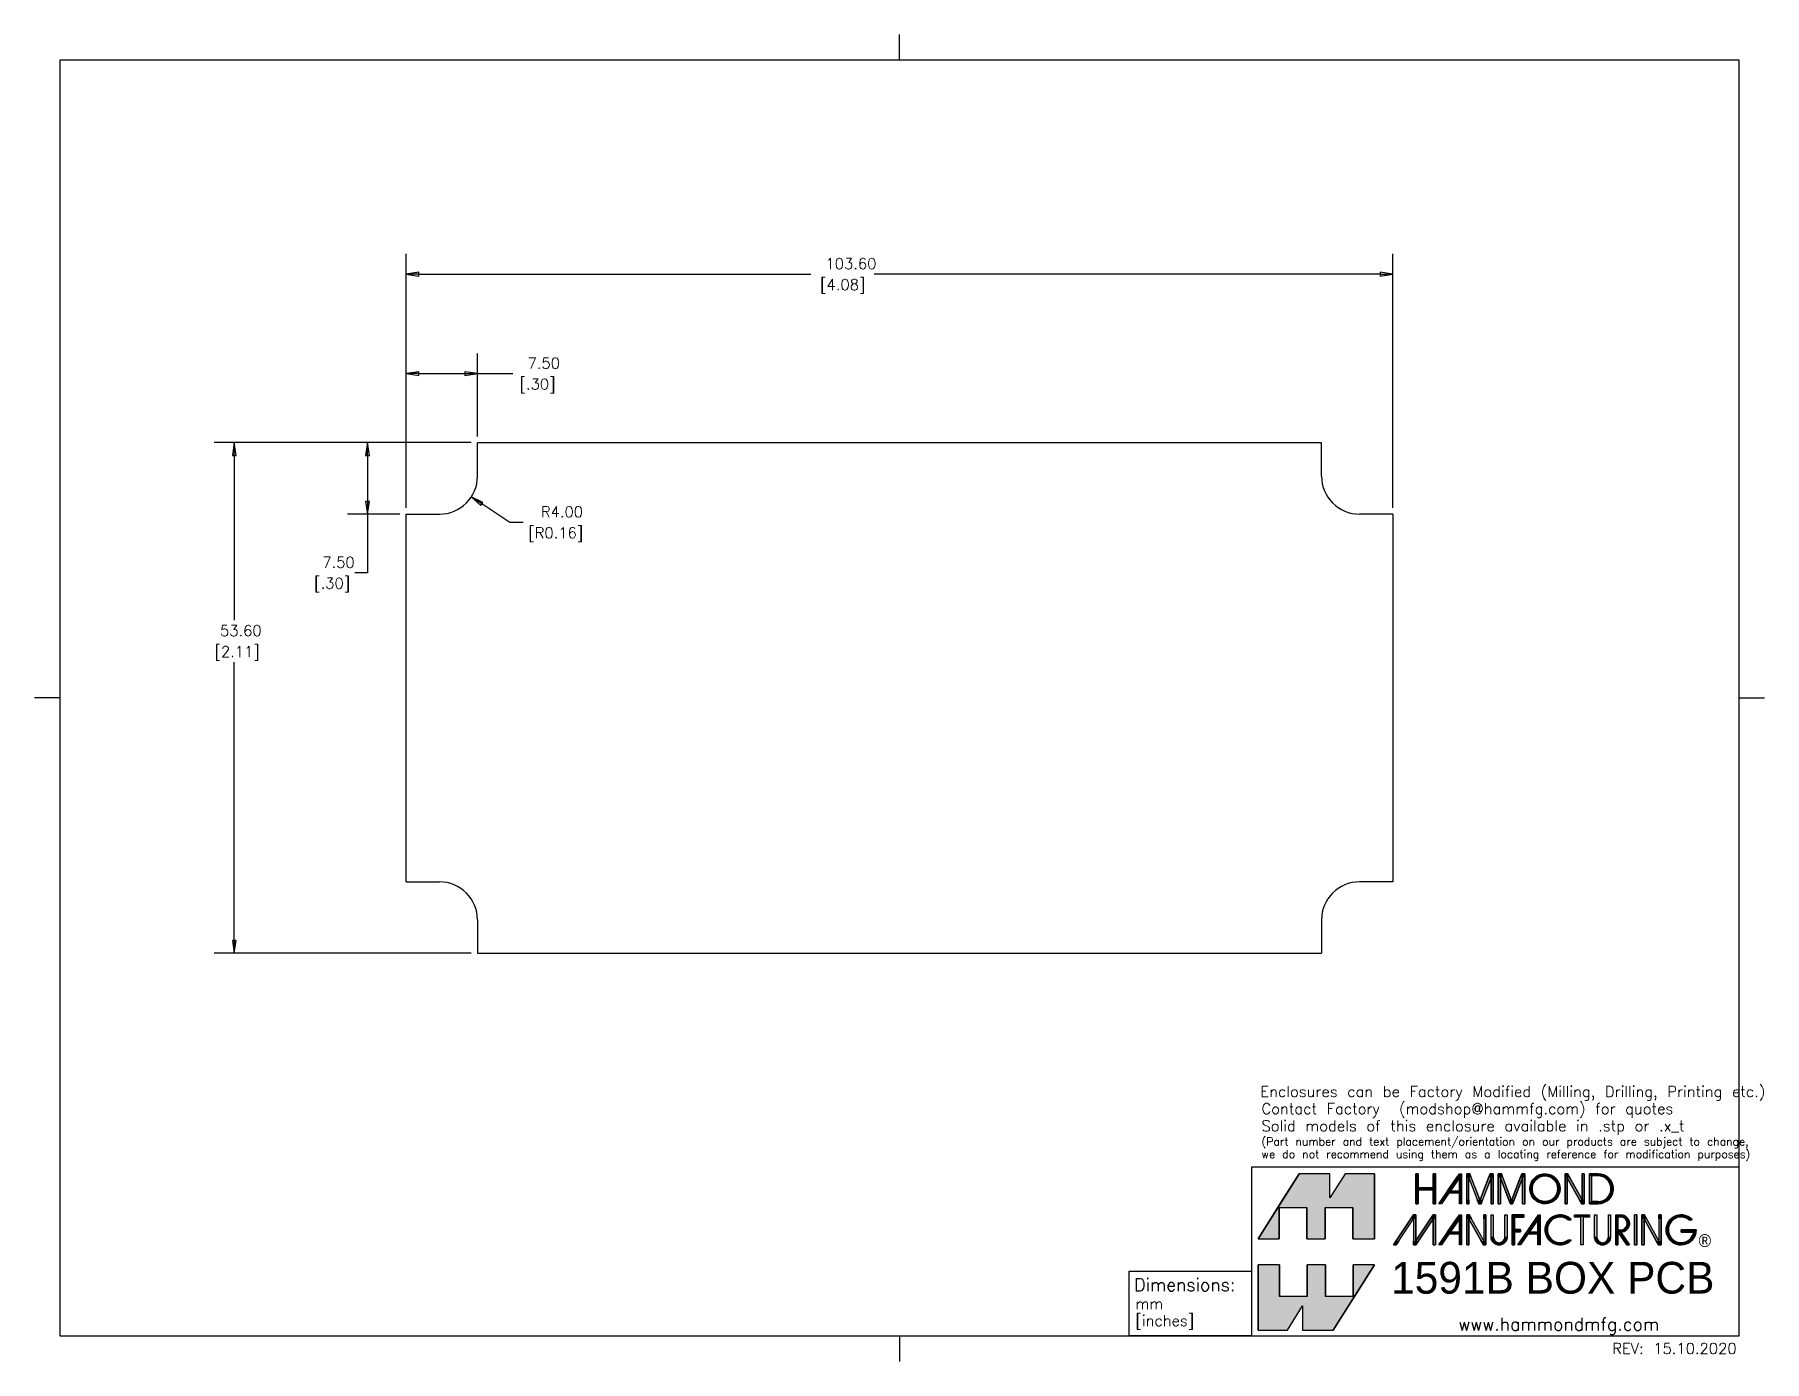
# Model space of a CAD drawing. Extents: x 2 to 184, y 2 to 142.
import ezdxf

# ---------------------------------------------------------------- set-up
doc = ezdxf.new("R2010")
doc.units = 0
doc.header["$LTSCALE"] = 0.666667
doc.layers.get('0').update_dxf_attribs({"linetype": 'CONTINUOUS'})
doc.layers.get('DEFPOINTS').update_dxf_attribs({"linetype": 'CONTINUOUS'})
for name, color, linetype in [('DIMENSION__ANSI_', 7, 'CONTINUOUS'), ('HATCH__ANSI_', 7, 'CONTINUOUS'), ('SKETCH_GEOMETRY__ANSI_', 7, 'CONTINUOUS'), ('SYMBOL__ANSI_', 7, 'CONTINUOUS'), ('VISIBLE__ANSI_', 7, 'CONTINUOUS')]:
    doc.layers.add(name, color=color, linetype=linetype)
doc.styles.add('MtXpl_Calibri_1', font='txt')
doc.styles.add('NOTE_TEXT__ANSI_', font='txt.shx', dxfattribs={"bigfont": 'bigfont.shx'})
doc.styles.add('TEXT_STYLE20', font='txt')
doc.dimstyles.get("Standard").update_dxf_attribs({"dimtxt": 0.18, "dimasz": 0.18, "dimexe": 0.18, "dimexo": 0.0625, "dimgap": 0.09, "dimtad": 0, "dimtih": 1, "dimtoh": 1, "dimzin": 0, "dimcen": 0.09, "dimazin": 3, "dimtfac": 1, "dimtofl": 0, "dimtmove": 0, "dimatfit": 3})

msp = doc.modelspace()

# ---------------------------------------------------------------- blocks, each defined once
blk = doc.blocks.new('*U70')
at = {"layer": 'SYMBOL__ANSI_', "style": 'NOTE_TEXT__ANSI_'}
for s, height, p in [('Dimensions:', 2, (174.74, 16.71)), ('mm', 1.7, (174.95, 13.87)), ('[inches]', 1.7, (174.95, 11.21))]:
    blk.add_text(s, height=height, dxfattribs=at).set_placement(p)
blk = doc.blocks.new('*U71')
at = {"layer": 'SYMBOL__ANSI_', "style": 'NOTE_TEXT__ANSI_'}
blk.add_text('www.hammondmfg.com', height=2, dxfattribs=at).set_placement((225.8, 10.5))
blk = doc.blocks.new('TITLE_BLOCKS_HAMMOND')
at = {"layer": 'SKETCH_GEOMETRY__ANSI_'}
for p, q in [((270, 36.2), (193.21, 36.2)), ((193.21, 36.2), (193.21, 9.64)), ((270, 9.64), (270, 36.2)), ((173.94, 9.64), (173.94, 19.84)), ((173.94, 19.84), (193.21, 19.84)), ((193.21, 19.84), (193.21, 9.64)), ((193.21, 9.64), (173.94, 9.64)), ((193.21, 9.64), (270, 9.64))]:
    blk.add_line(p, q, dxfattribs=at)
for name in ['*U70', '*U71']:
    blk.add_blockref(name, (0, 0))
at = {"layer": 'SYMBOL__ANSI_'}
for tag, p, height, style in [('<TITLE>_001', (215.21, 16.31), 5, 'TEXT_STYLE20'), ('REV:Date_<DD.MM.YYYY>_001', (250.03, 6.82), 1.7, 'NOTE_TEXT__ANSI_')]:
    blk.add_attdef(tag, p, '', height=height, dxfattribs=dict(at, style=style))
blk = doc.blocks.new('*U72')
at = {"layer": 'SYMBOL__ANSI_', "color": 5, "style": 'NOTE_TEXT__ANSI_'}
for s, height, p in [('Enclosures can be Factory Modified (Milling, Drilling, Printing etc.)', 1.1333, (131.02, 30.09)), ('Contact Factory  (modshop@hammfg.com) for quotes', 1.1333, (131.14, 28.29)), ('Solid models of this enclosure available in .stp or .x_t', 1.1333, (131.14, 26.49)), ('(Part number and text placement/orientation on our products are subject to change,', 0.8333, (131.14, 24.99)), ('we do not recommend using them as a locating reference for modification purposes)', 0.8333, (131.14, 23.67))]:
    blk.add_text(s, height=height, dxfattribs=at).set_placement(p)
blk = doc.blocks.new('BORDERS_HAMMOND_BORDER')
at = {"layer": 'SKETCH_GEOMETRY__ANSI_'}
for p, q in [((139.7, 208.4), (139.7, 212.4)), ((7.5, 208.4), (7.5, 7.5)), ((271.9, 208.4), (7.5, 208.4)), ((271.9, 7.5), (271.9, 208.4)), ((7.5, 107.95), (3.5, 107.95)), ((271.9, 107.95), (275.9, 107.95)), ((7.5, 7.5), (271.9, 7.5)), ((139.7, 7.5), (139.7, 3.5))]:
    blk.add_line(p, q, dxfattribs=at)
blk = doc.blocks.new('*U46')
at = {"layer": 'HATCH__ANSI_', "linetype": 'CONTINUOUS'}
for p, q in [((-9.65, 10.12), (-9.65, 12.31)), ((-9.3, 12.31), (-9.3, 10.12)), ((-6.9, 10.12), (-6.9, 12.31)), ((-6.55, 12.31), (-6.55, 10.12)), ((-9.65, 9.77), (-9.65, 10.12)), ((-9.65, 7.58), (-9.65, 9.77)), ((-9.3, 9.77), (-9.3, 7.58)), ((-6.9, 7.58), (-6.9, 9.77)), ((-6.55, 10.12), (-6.55, 9.77)), ((-6.55, 9.77), (-6.55, 7.58))]:
    blk.add_line(p, q, dxfattribs=at)
at = {"layer": 'HATCH__ANSI_', "linetype": 'CONTINUOUS', "extrusion": (0, 0, -1)}
for points in [[(9.65, 12.31), (9.3, 10.12), (9.65, 10.12)], [(9.65, 12.31), (9.3, 12.31), (9.3, 10.12)], [(6.9, 12.31), (6.55, 10.12), (6.9, 10.12)], [(6.9, 12.31), (6.55, 12.31), (6.55, 10.12)], [(9.65, 10.12), (6.55, 9.77), (9.65, 9.77)], [(9.65, 10.12), (6.55, 10.12), (6.55, 9.77)], [(9.65, 9.77), (9.3, 7.58), (9.65, 7.58)], [(9.65, 9.77), (9.3, 9.77), (9.3, 7.58)], [(6.9, 9.77), (6.55, 7.58), (6.9, 7.58)], [(6.9, 9.77), (6.55, 9.77), (6.55, 7.58)]]:
    blk.add_solid(points, dxfattribs=at)
blk = doc.blocks.new('*U47')
at = {"layer": 'HATCH__ANSI_', "linetype": 'CONTINUOUS'}
for p, q in [((13.85, 11.68), (13.85, 12.31)), ((13.85, 7.58), (13.85, 11.68)), ((16.13, 8.21), (14.2, 11.68)), ((14.2, 11.68), (14.2, 7.58)), ((14.25, 12.31), (14.6, 11.68)), ((14.6, 11.68), (16.53, 8.21)), ((16.53, 8.21), (16.53, 12.31)), ((16.88, 12.31), (16.88, 8.21)), ((16.48, 7.58), (16.13, 8.21)), ((16.88, 8.21), (16.88, 7.58))]:
    blk.add_line(p, q, dxfattribs=at)
at = {"layer": 'HATCH__ANSI_', "linetype": 'CONTINUOUS', "extrusion": (0, 0, -1)}
for points in [[(-13.85, 12.31), (-14.6, 11.68), (-13.85, 11.68)], [(-13.85, 12.31), (-14.25, 12.31), (-14.6, 11.68)], [(-13.85, 11.68), (-14.2, 7.58), (-13.85, 7.58)], [(-13.85, 11.68), (-14.2, 11.68), (-14.2, 7.58)], [(-14.2, 11.68), (-16.53, 8.21), (-16.13, 8.21)], [(-14.2, 11.68), (-14.6, 11.68), (-16.53, 8.21)], [(-16.53, 12.31), (-16.88, 8.21), (-16.53, 8.21)], [(-16.53, 12.31), (-16.88, 12.31), (-16.88, 8.21)], [(-16.13, 8.21), (-16.88, 7.58), (-16.48, 7.58)], [(-16.13, 8.21), (-16.88, 8.21), (-16.88, 7.58)]]:
    blk.add_solid(points, dxfattribs=at)
blk = doc.blocks.new('*U48')
at = {"layer": 'HATCH__ANSI_', "linetype": 'CONTINUOUS'}
for p, q in [((-4.64, 9.63), (-3.22, 11.68)), ((-3.22, 11.68), (-2.78, 12.31)), ((-2.44, 12.31), (-2.44, 11.68)), ((-2.44, 11.68), (-2.44, 9.63)), ((-6.05, 7.58), (-4.88, 9.28)), ((-4.45, 9.28), (-5.63, 7.58)), ((-4.88, 9.28), (-4.64, 9.63)), ((-2.79, 7.58), (-2.79, 9.28)), ((-2.44, 9.63), (-2.44, 9.28)), ((-2.44, 9.28), (-2.44, 7.58))]:
    blk.add_line(p, q, dxfattribs=at)
at = {"layer": 'HATCH__ANSI_', "linetype": 'CONTINUOUS', "extrusion": (0, 0, -1)}
for points in [[(3.22, 11.68), (4.21, 9.63), (4.64, 9.63)], [(3.22, 11.68), (2.79, 11.68), (4.21, 9.63)], [(2.78, 12.31), (2.44, 11.68), (3.22, 11.68)], [(2.79, 11.68), (2.44, 9.63), (2.79, 9.63)], [(2.79, 11.68), (2.44, 11.68), (2.44, 9.63)], [(2.78, 12.31), (2.44, 12.31), (2.44, 11.68)], [(4.88, 9.28), (5.63, 7.58), (6.05, 7.58)], [(4.88, 9.28), (4.45, 9.28), (5.63, 7.58)], [(4.64, 9.63), (2.44, 9.28), (4.88, 9.28)], [(4.64, 9.63), (2.44, 9.63), (2.44, 9.28)], [(2.79, 9.28), (2.44, 7.58), (2.79, 7.58)], [(2.79, 9.28), (2.44, 9.28), (2.44, 7.58)]]:
    blk.add_solid(points, dxfattribs=at)
blk = doc.blocks.new('*U49')
at = {"layer": 'HATCH__ANSI_', "linetype": 'CONTINUOUS'}
for p, q in [((9.13, 5.08), (9.67, 5.84)), ((9.91, 5.84), (9.91, 5.08)), ((6.39, 1.11), (7.57, 2.81)), ((7.99, 2.81), (6.82, 1.11)), ((7.57, 2.81), (7.81, 3.16)), ((7.81, 3.16), (9.13, 5.08)), ((9.56, 5.08), (8.23, 3.16)), ((9.56, 3.16), (9.56, 5.08)), ((9.56, 1.11), (9.56, 2.81)), ((9.91, 5.08), (9.91, 3.16)), ((9.91, 3.16), (9.91, 2.81)), ((9.91, 2.81), (9.91, 1.11))]:
    blk.add_line(p, q, dxfattribs=at)
at = {"layer": 'HATCH__ANSI_', "linetype": 'CONTINUOUS', "extrusion": (0, 0, -1)}
for points in [[(-9.67, 5.84), (-9.91, 5.08), (-9.13, 5.08)], [(-9.67, 5.84), (-9.91, 5.84), (-9.91, 5.08)], [(-7.57, 2.81), (-6.82, 1.11), (-6.39, 1.11)], [(-7.57, 2.81), (-7.99, 2.81), (-6.82, 1.11)], [(-7.81, 3.16), (-9.91, 2.81), (-7.57, 2.81)], [(-9.13, 5.08), (-8.23, 3.16), (-7.81, 3.16)], [(-7.81, 3.16), (-9.91, 3.16), (-9.91, 2.81)], [(-9.13, 5.08), (-9.56, 5.08), (-8.23, 3.16)], [(-9.56, 5.08), (-9.91, 3.16), (-9.56, 3.16)], [(-9.56, 5.08), (-9.91, 5.08), (-9.91, 3.16)], [(-9.56, 2.81), (-9.91, 1.11), (-9.56, 1.11)], [(-9.56, 2.81), (-9.91, 2.81), (-9.91, 1.11)]]:
    blk.add_solid(points, dxfattribs=at)
blk = doc.blocks.new('*U50')
at = {"layer": 'HATCH__ANSI_', "linetype": 'CONTINUOUS'}
for p, q in [((-10.42, 5.21), (-10, 5.84)), ((-9.65, 5.84), (-9.65, 5.21)), ((-7.33, 5.21), (-6.9, 5.84)), ((-6.55, 5.84), (-6.55, 5.21)), ((-12.75, 1.74), (-10.42, 5.21)), ((-9.65, 1.74), (-7.33, 5.21)), ((-9.65, 5.21), (-9.65, 1.74)), ((-6.9, 5.21), (-9.23, 1.74)), ((-6.9, 1.11), (-6.9, 5.21)), ((-6.55, 5.21), (-6.55, 1.11)), ((-13.17, 1.11), (-12.75, 1.74)), ((-12.33, 1.74), (-12.75, 1.11)), ((-10, 1.11), (-10, 1.74)), ((-9.23, 1.74), (-9.65, 1.11))]:
    blk.add_line(p, q, dxfattribs=at)
at = {"layer": 'HATCH__ANSI_', "linetype": 'CONTINUOUS', "extrusion": (0, 0, -1)}
for points in [[(10, 5.84), (9.65, 5.21), (10.42, 5.21)], [(10, 5.84), (9.65, 5.84), (9.65, 5.21)], [(6.9, 5.84), (6.55, 5.21), (7.33, 5.21)], [(6.9, 5.84), (6.55, 5.84), (6.55, 5.21)], [(10.42, 5.21), (12.33, 1.74), (12.75, 1.74)], [(10.42, 5.21), (10, 5.21), (12.33, 1.74)], [(10, 5.21), (9.65, 1.74), (10, 1.74)], [(10, 5.21), (9.65, 5.21), (9.65, 1.74)], [(7.33, 5.21), (9.23, 1.74), (9.65, 1.74)], [(7.33, 5.21), (6.9, 5.21), (9.23, 1.74)], [(6.9, 5.21), (6.55, 1.11), (6.9, 1.11)], [(6.9, 5.21), (6.55, 5.21), (6.55, 1.11)], [(12.75, 1.74), (12.75, 1.11), (13.17, 1.11)], [(12.75, 1.74), (12.33, 1.74), (12.75, 1.11)], [(10, 1.74), (9.65, 1.11), (10, 1.11)], [(10, 1.74), (9.23, 1.74), (9.65, 1.11)]]:
    blk.add_solid(points, dxfattribs=at)
blk = doc.blocks.new('*U51')
at = {"layer": 'HATCH__ANSI_', "linetype": 'CONTINUOUS'}
for p, q in [((-3.22, 5.21), (-2.78, 5.84)), ((-2.44, 5.84), (-2.44, 5.21)), ((-6.05, 1.11), (-4.88, 2.81)), ((-4.45, 2.81), (-5.63, 1.11)), ((-4.88, 2.81), (-4.64, 3.16)), ((-4.64, 3.16), (-3.22, 5.21)), ((-2.79, 1.11), (-2.79, 2.81)), ((-2.44, 5.21), (-2.44, 3.16)), ((-2.44, 3.16), (-2.44, 2.81)), ((-2.44, 2.81), (-2.44, 1.11))]:
    blk.add_line(p, q, dxfattribs=at)
at = {"layer": 'HATCH__ANSI_', "linetype": 'CONTINUOUS', "extrusion": (0, 0, -1)}
for points in [[(2.78, 5.84), (2.44, 5.21), (3.22, 5.21)], [(2.78, 5.84), (2.44, 5.84), (2.44, 5.21)], [(4.88, 2.81), (5.63, 1.11), (6.05, 1.11)], [(4.88, 2.81), (4.45, 2.81), (5.63, 1.11)], [(4.64, 3.16), (2.44, 2.81), (4.88, 2.81)], [(3.22, 5.21), (4.21, 3.16), (4.64, 3.16)], [(4.64, 3.16), (2.44, 3.16), (2.44, 2.81)], [(3.22, 5.21), (2.79, 5.21), (4.21, 3.16)], [(2.79, 5.21), (2.44, 3.16), (2.79, 3.16)], [(2.79, 5.21), (2.44, 5.21), (2.44, 3.16)], [(2.79, 2.81), (2.44, 1.11), (2.79, 1.11)], [(2.79, 2.81), (2.44, 2.81), (2.44, 1.11)]]:
    blk.add_solid(points, dxfattribs=at)
blk = doc.blocks.new('*U52')
at = {"layer": 'HATCH__ANSI_', "linetype": 'CONTINUOUS'}
for p, q in [((-1.64, 5.21), (-1.64, 5.84)), ((-1.24, 5.84), (-0.89, 5.21)), ((1.04, 5.21), (1.04, 5.84)), ((1.39, 5.84), (1.39, 5.21)), ((-1.64, 1.11), (-1.64, 5.21)), ((0.64, 1.74), (-1.29, 5.21)), ((-1.29, 5.21), (-1.29, 1.11)), ((1.39, 5.21), (1.39, 1.74)), ((0.99, 1.11), (0.64, 1.74)), ((1.39, 1.74), (1.39, 1.11))]:
    blk.add_line(p, q, dxfattribs=at)
at = {"layer": 'HATCH__ANSI_', "linetype": 'CONTINUOUS', "extrusion": (0, 0, -1)}
for points in [[(1.64, 5.84), (0.89, 5.21), (1.64, 5.21)], [(1.64, 5.84), (1.24, 5.84), (0.89, 5.21)], [(-1.04, 5.84), (-1.39, 5.21), (-1.04, 5.21)], [(-1.04, 5.84), (-1.39, 5.84), (-1.39, 5.21)], [(1.64, 5.21), (1.29, 1.11), (1.64, 1.11)], [(1.64, 5.21), (1.29, 5.21), (1.29, 1.11)], [(1.29, 5.21), (-1.04, 1.74), (-0.64, 1.74)], [(1.29, 5.21), (0.89, 5.21), (-1.04, 1.74)], [(-1.04, 5.21), (-1.39, 1.74), (-1.04, 1.74)], [(-1.04, 5.21), (-1.39, 5.21), (-1.39, 1.74)], [(-0.64, 1.74), (-1.39, 1.11), (-0.99, 1.11)], [(-0.64, 1.74), (-1.39, 1.74), (-1.39, 1.11)]]:
    blk.add_solid(points, dxfattribs=at)
blk = doc.blocks.new('*U53')
at = {"layer": 'HATCH__ANSI_', "linetype": 'CONTINUOUS'}
for p, q in [((2.19, 2.38), (2.19, 5.84)), ((2.54, 5.84), (2.54, 2.38)), ((4.39, 2.38), (4.39, 5.84)), ((4.74, 5.84), (4.74, 2.38)), ((2.21, 2.21), (2.19, 2.38)), ((2.21, 2.15), (2.21, 2.21)), ((2.24, 2.05), (2.21, 2.15)), ((2.28, 1.92), (2.24, 2.05)), ((2.29, 1.9), (2.28, 1.92)), ((2.36, 1.76), (2.29, 1.9)), ((2.38, 1.71), (2.36, 1.76)), ((2.43, 1.65), (2.38, 1.71)), ((2.5, 1.56), (2.43, 1.65)), ((2.52, 1.53), (2.5, 1.56)), ((2.56, 1.49), (2.52, 1.53)), ((2.54, 2.38), (2.56, 2.21)), ((2.56, 2.21), (2.57, 2.15)), ((2.59, 1.46), (2.56, 1.49)), ((2.57, 2.15), (2.6, 2.05)), ((2.7, 1.37), (2.59, 1.46)), ((2.6, 2.05), (2.66, 1.92)), ((2.66, 1.92), (2.68, 1.9)), ((2.68, 1.9), (2.78, 1.76)), ((2.9, 1.24), (2.7, 1.37)), ((2.78, 1.76), (2.83, 1.71)), ((2.83, 1.71), (2.91, 1.65)), ((3.12, 1.16), (2.9, 1.24)), ((2.91, 1.65), (3.05, 1.56)), ((3.05, 1.56), (3.13, 1.53)), ((3.35, 1.11), (3.12, 1.16)), ((3.13, 1.53), (3.21, 1.49)), ((3.21, 1.49), (3.38, 1.46)), ((3.55, 1.46), (3.72, 1.49)), ((3.81, 1.16), (3.58, 1.11)), ((3.72, 1.49), (3.8, 1.53)), ((3.8, 1.53), (3.88, 1.56)), ((4.03, 1.24), (3.81, 1.16)), ((3.88, 1.56), (4.02, 1.65)), ((4.02, 1.65), (4.1, 1.71)), ((4.23, 1.37), (4.03, 1.24)), ((4.1, 1.71), (4.15, 1.76)), ((4.15, 1.76), (4.25, 1.9)), ((4.34, 1.46), (4.23, 1.37)), ((4.25, 1.9), (4.27, 1.92)), ((4.27, 1.92), (4.33, 2.05)), ((4.33, 2.05), (4.36, 2.15)), ((4.37, 1.49), (4.34, 1.46)), ((4.36, 2.15), (4.38, 2.21)), ((4.41, 1.53), (4.37, 1.49)), ((4.38, 2.21), (4.39, 2.38)), ((4.43, 1.56), (4.41, 1.53)), ((4.5, 1.65), (4.43, 1.56)), ((4.55, 1.71), (4.5, 1.65)), ((4.57, 1.76), (4.55, 1.71)), ((4.64, 1.9), (4.57, 1.76)), ((4.66, 1.92), (4.64, 1.9)), ((4.69, 2.05), (4.66, 1.92)), ((4.72, 2.15), (4.69, 2.05)), ((4.73, 2.21), (4.72, 2.15)), ((4.74, 2.38), (4.73, 2.21))]:
    blk.add_line(p, q, dxfattribs=at)
at = {"layer": 'HATCH__ANSI_', "linetype": 'CONTINUOUS', "extrusion": (0, 0, -1)}
for points in [[(-2.19, 5.84), (-2.54, 2.38), (-2.19, 2.38)], [(-2.19, 5.84), (-2.54, 5.84), (-2.54, 2.38)], [(-4.39, 5.84), (-4.74, 2.38), (-4.39, 2.38)], [(-4.39, 5.84), (-4.74, 5.84), (-4.74, 2.38)], [(-2.19, 2.38), (-2.56, 2.21), (-2.21, 2.21)], [(-2.19, 2.38), (-2.54, 2.38), (-2.56, 2.21)], [(-2.21, 2.21), (-2.57, 2.15), (-2.21, 2.15)], [(-2.21, 2.21), (-2.56, 2.21), (-2.57, 2.15)], [(-2.21, 2.15), (-2.6, 2.05), (-2.24, 2.05)], [(-2.21, 2.15), (-2.57, 2.15), (-2.6, 2.05)], [(-2.24, 2.05), (-2.66, 1.92), (-2.28, 1.92)], [(-2.24, 2.05), (-2.6, 2.05), (-2.66, 1.92)], [(-2.28, 1.92), (-2.68, 1.9), (-2.29, 1.9)], [(-2.28, 1.92), (-2.66, 1.92), (-2.68, 1.9)], [(-2.29, 1.9), (-2.78, 1.76), (-2.36, 1.76)], [(-2.29, 1.9), (-2.68, 1.9), (-2.78, 1.76)], [(-2.36, 1.76), (-2.83, 1.71), (-2.38, 1.71)], [(-2.36, 1.76), (-2.78, 1.76), (-2.83, 1.71)], [(-2.38, 1.71), (-2.91, 1.65), (-2.43, 1.65)], [(-2.38, 1.71), (-2.83, 1.71), (-2.91, 1.65)], [(-2.43, 1.65), (-3.05, 1.56), (-2.5, 1.56)], [(-2.43, 1.65), (-2.91, 1.65), (-3.05, 1.56)], [(-2.5, 1.56), (-3.13, 1.53), (-2.52, 1.53)], [(-2.5, 1.56), (-3.05, 1.56), (-3.13, 1.53)], [(-2.52, 1.53), (-3.21, 1.49), (-2.56, 1.49)], [(-2.52, 1.53), (-3.13, 1.53), (-3.21, 1.49)], [(-2.56, 1.49), (-3.38, 1.46), (-2.59, 1.46)], [(-2.56, 1.49), (-3.21, 1.49), (-3.38, 1.46)], [(-2.59, 1.46), (-4.23, 1.37), (-2.7, 1.37)], [(-2.59, 1.46), (-4.34, 1.46), (-4.23, 1.37)], [(-2.7, 1.37), (-4.03, 1.24), (-2.9, 1.24)], [(-2.7, 1.37), (-4.23, 1.37), (-4.03, 1.24)], [(-2.9, 1.24), (-3.81, 1.16), (-3.12, 1.16)], [(-2.9, 1.24), (-4.03, 1.24), (-3.81, 1.16)], [(-3.12, 1.16), (-3.58, 1.11), (-3.35, 1.11)], [(-3.12, 1.16), (-3.81, 1.16), (-3.58, 1.11)], [(-3.72, 1.49), (-4.34, 1.46), (-3.55, 1.46)], [(-3.8, 1.53), (-4.37, 1.49), (-3.72, 1.49)], [(-3.72, 1.49), (-4.37, 1.49), (-4.34, 1.46)], [(-3.88, 1.56), (-4.41, 1.53), (-3.8, 1.53)], [(-3.8, 1.53), (-4.41, 1.53), (-4.37, 1.49)], [(-4.02, 1.65), (-4.43, 1.56), (-3.88, 1.56)], [(-3.88, 1.56), (-4.43, 1.56), (-4.41, 1.53)], [(-4.1, 1.71), (-4.5, 1.65), (-4.02, 1.65)], [(-4.02, 1.65), (-4.5, 1.65), (-4.43, 1.56)], [(-4.15, 1.76), (-4.55, 1.71), (-4.1, 1.71)], [(-4.1, 1.71), (-4.55, 1.71), (-4.5, 1.65)], [(-4.25, 1.9), (-4.57, 1.76), (-4.15, 1.76)], [(-4.15, 1.76), (-4.57, 1.76), (-4.55, 1.71)], [(-4.27, 1.92), (-4.64, 1.9), (-4.25, 1.9)], [(-4.25, 1.9), (-4.64, 1.9), (-4.57, 1.76)], [(-4.33, 2.05), (-4.66, 1.92), (-4.27, 1.92)], [(-4.27, 1.92), (-4.66, 1.92), (-4.64, 1.9)], [(-4.36, 2.15), (-4.69, 2.05), (-4.33, 2.05)], [(-4.33, 2.05), (-4.69, 2.05), (-4.66, 1.92)], [(-4.38, 2.21), (-4.72, 2.15), (-4.36, 2.15)], [(-4.36, 2.15), (-4.72, 2.15), (-4.69, 2.05)], [(-4.39, 2.38), (-4.73, 2.21), (-4.38, 2.21)], [(-4.38, 2.21), (-4.73, 2.21), (-4.72, 2.15)], [(-4.39, 2.38), (-4.74, 2.38), (-4.73, 2.21)]]:
    blk.add_solid(points, dxfattribs=at)
blk = doc.blocks.new('*U54')
at = {"layer": 'HATCH__ANSI_', "linetype": 'CONTINUOUS'}
for p, q in [((17.68, 12.27), (17.68, 12.31)), ((17.68, 12.15), (17.68, 12.27)), ((17.68, 11.96), (17.68, 12.15)), ((17.68, 7.93), (17.68, 11.96)), ((18.03, 11.96), (18.03, 7.93)), ((19.07, 12.31), (19.5, 12.27)), ((19.12, 11.96), (19.07, 11.96)), ((19.44, 11.93), (19.12, 11.96)), ((19.8, 11.83), (19.44, 11.93)), ((19.5, 12.27), (19.92, 12.15)), ((20.06, 11.7), (19.8, 11.83)), ((19.92, 12.15), (20.31, 11.96)), ((20.13, 11.66), (20.06, 11.7)), ((20.43, 11.44), (20.13, 11.66)), ((20.31, 11.96), (20.31, 11.96)), ((20.31, 11.96), (20.35, 11.93)), ((20.35, 11.93), (20.49, 11.83)), ((20.49, 11.37), (20.43, 11.44)), ((20.49, 11.83), (20.66, 11.7)), ((20.68, 11.16), (20.49, 11.37)), ((20.66, 11.7), (20.69, 11.66)), ((20.78, 11), (20.68, 11.16)), ((20.69, 11.66), (20.9, 11.44)), ((20.87, 10.85), (20.78, 11)), ((20.9, 11.44), (20.96, 11.37)), ((20.96, 11.37), (21.09, 11.16)), ((21.09, 11.16), (21.19, 11)), ((21.19, 11), (21.25, 10.85)), ((19.8, 8.07), (20.06, 8.2)), ((20.06, 8.2), (20.13, 8.23)), ((20.13, 8.23), (20.43, 8.46)), ((20.43, 8.46), (20.49, 8.52)), ((20.49, 8.52), (20.68, 8.73)), ((20.66, 8.2), (20.49, 8.07)), ((20.69, 8.23), (20.66, 8.2)), ((20.68, 8.73), (20.78, 8.89)), ((20.9, 8.46), (20.69, 8.23)), ((20.78, 8.89), (20.87, 9.05)), ((20.97, 10.59), (20.87, 10.85)), ((20.87, 9.05), (20.97, 9.3)), ((20.96, 8.52), (20.9, 8.46)), ((21.09, 8.73), (20.96, 8.52)), ((21.01, 10.5), (20.97, 10.59)), ((20.97, 9.3), (21.01, 9.4)), ((21.07, 10.17), (21.01, 10.5)), ((21.01, 9.4), (21.07, 9.73)), ((21.08, 10.13), (21.07, 10.17)), ((21.07, 9.73), (21.08, 9.76)), ((21.08, 9.76), (21.08, 10.13)), ((21.19, 8.89), (21.09, 8.73)), ((21.25, 9.05), (21.19, 8.89)), ((21.25, 10.85), (21.34, 10.59)), ((21.34, 9.3), (21.25, 9.05)), ((21.34, 10.59), (21.36, 10.5)), ((21.36, 9.4), (21.34, 9.3)), ((21.36, 10.5), (21.42, 10.17)), ((21.42, 9.73), (21.36, 9.4)), ((21.42, 10.17), (21.42, 10.13)), ((21.42, 10.13), (21.42, 9.76)), ((21.42, 9.76), (21.42, 9.73)), ((17.68, 7.74), (17.68, 7.93)), ((17.68, 7.62), (17.68, 7.74)), ((17.68, 7.58), (17.68, 7.62)), ((19.07, 7.93), (19.12, 7.93)), ((19.5, 7.62), (19.07, 7.58)), ((19.12, 7.93), (19.44, 7.96)), ((19.44, 7.96), (19.8, 8.07)), ((19.92, 7.74), (19.5, 7.62)), ((20.31, 7.93), (19.92, 7.74)), ((20.35, 7.96), (20.31, 7.93)), ((20.31, 7.93), (20.31, 7.93)), ((20.49, 8.07), (20.35, 7.96))]:
    blk.add_line(p, q, dxfattribs=at)
at = {"layer": 'HATCH__ANSI_', "linetype": 'CONTINUOUS', "extrusion": (0, 0, -1)}
for points in [[(-17.68, 12.31), (-19.5, 12.27), (-17.68, 12.27)], [(-17.68, 12.31), (-19.07, 12.31), (-19.5, 12.27)], [(-17.68, 12.27), (-19.92, 12.15), (-17.68, 12.15)], [(-17.68, 12.27), (-19.5, 12.27), (-19.92, 12.15)], [(-17.68, 12.15), (-20.31, 11.96), (-17.68, 11.96)], [(-17.68, 12.15), (-19.92, 12.15), (-20.31, 11.96)], [(-17.68, 11.96), (-18.03, 7.93), (-17.68, 7.93)], [(-17.68, 11.96), (-18.03, 11.96), (-18.03, 7.93)], [(-19.07, 11.96), (-20.31, 11.96), (-19.12, 11.96)], [(-19.07, 11.96), (-20.31, 11.96), (-20.31, 11.96)], [(-19.12, 11.96), (-20.35, 11.93), (-19.44, 11.93)], [(-19.12, 11.96), (-20.31, 11.96), (-20.35, 11.93)], [(-19.44, 11.93), (-20.49, 11.83), (-19.8, 11.83)], [(-19.44, 11.93), (-20.35, 11.93), (-20.49, 11.83)], [(-19.8, 11.83), (-20.66, 11.7), (-20.06, 11.7)], [(-19.8, 11.83), (-20.49, 11.83), (-20.66, 11.7)], [(-20.06, 11.7), (-20.69, 11.66), (-20.13, 11.66)], [(-20.06, 11.7), (-20.66, 11.7), (-20.69, 11.66)], [(-20.13, 11.66), (-20.9, 11.44), (-20.43, 11.44)], [(-20.13, 11.66), (-20.69, 11.66), (-20.9, 11.44)], [(-20.43, 11.44), (-20.96, 11.37), (-20.49, 11.37)], [(-20.43, 11.44), (-20.9, 11.44), (-20.96, 11.37)], [(-20.49, 11.37), (-21.09, 11.16), (-20.68, 11.16)], [(-20.49, 11.37), (-20.96, 11.37), (-21.09, 11.16)], [(-20.68, 11.16), (-21.19, 11), (-20.78, 11)], [(-20.68, 11.16), (-21.09, 11.16), (-21.19, 11)], [(-20.78, 11), (-21.25, 10.85), (-20.87, 10.85)], [(-20.78, 11), (-21.19, 11), (-21.25, 10.85)], [(-20.06, 8.2), (-20.49, 8.07), (-19.8, 8.07)], [(-20.13, 8.23), (-20.66, 8.2), (-20.06, 8.2)], [(-20.06, 8.2), (-20.66, 8.2), (-20.49, 8.07)], [(-20.43, 8.46), (-20.69, 8.23), (-20.13, 8.23)], [(-20.13, 8.23), (-20.69, 8.23), (-20.66, 8.2)], [(-20.49, 8.52), (-20.9, 8.46), (-20.43, 8.46)], [(-20.43, 8.46), (-20.9, 8.46), (-20.69, 8.23)], [(-20.68, 8.73), (-20.96, 8.52), (-20.49, 8.52)], [(-20.49, 8.52), (-20.96, 8.52), (-20.9, 8.46)], [(-20.78, 8.89), (-21.09, 8.73), (-20.68, 8.73)], [(-20.68, 8.73), (-21.09, 8.73), (-20.96, 8.52)], [(-20.87, 9.05), (-21.19, 8.89), (-20.78, 8.89)], [(-20.78, 8.89), (-21.19, 8.89), (-21.09, 8.73)], [(-20.87, 10.85), (-21.34, 10.59), (-20.97, 10.59)], [(-20.87, 10.85), (-21.25, 10.85), (-21.34, 10.59)], [(-20.97, 9.3), (-21.25, 9.05), (-20.87, 9.05)], [(-20.87, 9.05), (-21.25, 9.05), (-21.19, 8.89)], [(-20.97, 10.59), (-21.36, 10.5), (-21.01, 10.5)], [(-20.97, 10.59), (-21.34, 10.59), (-21.36, 10.5)], [(-21.01, 9.4), (-21.34, 9.3), (-20.97, 9.3)], [(-20.97, 9.3), (-21.34, 9.3), (-21.25, 9.05)], [(-21.01, 10.5), (-21.42, 10.17), (-21.07, 10.17)], [(-21.01, 10.5), (-21.36, 10.5), (-21.42, 10.17)], [(-21.07, 9.73), (-21.36, 9.4), (-21.01, 9.4)], [(-21.01, 9.4), (-21.36, 9.4), (-21.34, 9.3)], [(-21.07, 10.17), (-21.42, 10.13), (-21.08, 10.13)], [(-21.07, 10.17), (-21.42, 10.17), (-21.42, 10.13)], [(-21.08, 9.76), (-21.42, 9.73), (-21.07, 9.73)], [(-21.07, 9.73), (-21.42, 9.73), (-21.36, 9.4)], [(-21.08, 10.13), (-21.42, 9.76), (-21.08, 9.76)], [(-21.08, 10.13), (-21.42, 10.13), (-21.42, 9.76)], [(-21.08, 9.76), (-21.42, 9.76), (-21.42, 9.73)], [(-17.68, 7.93), (-19.92, 7.74), (-17.68, 7.74)], [(-17.68, 7.93), (-20.31, 7.93), (-19.92, 7.74)], [(-17.68, 7.74), (-19.5, 7.62), (-17.68, 7.62)], [(-17.68, 7.74), (-19.92, 7.74), (-19.5, 7.62)], [(-17.68, 7.62), (-19.07, 7.58), (-17.68, 7.58)], [(-17.68, 7.62), (-19.5, 7.62), (-19.07, 7.58)], [(-19.12, 7.93), (-20.31, 7.93), (-19.07, 7.93)], [(-19.44, 7.96), (-20.31, 7.93), (-19.12, 7.93)], [(-19.12, 7.93), (-20.31, 7.93), (-20.31, 7.93)], [(-19.8, 8.07), (-20.35, 7.96), (-19.44, 7.96)], [(-19.44, 7.96), (-20.35, 7.96), (-20.31, 7.93)], [(-19.8, 8.07), (-20.49, 8.07), (-20.35, 7.96)]]:
    blk.add_solid(points, dxfattribs=at)
blk = doc.blocks.new('*U55')
at = {"layer": 'HATCH__ANSI_', "linetype": 'CONTINUOUS'}
for p, q in [((8.52, 10.87), (8.58, 11.03)), ((8.58, 11.03), (8.69, 11.19)), ((8.69, 11.19), (8.82, 11.41)), ((8.82, 11.41), (8.88, 11.47)), ((8.88, 11.47), (9.1, 11.69)), ((9, 11.03), (8.89, 10.87)), ((9.1, 11.19), (9, 11.03)), ((9.1, 11.69), (9.14, 11.74)), ((9.31, 11.41), (9.1, 11.19)), ((9.14, 11.74), (9.3, 11.85)), ((9.3, 11.85), (9.43, 11.94)), ((9.36, 11.47), (9.31, 11.41)), ((9.68, 11.69), (9.36, 11.47)), ((9.43, 11.94), (9.45, 11.96)), ((9.45, 11.96), (9.5, 12)), ((9.5, 12), (9.73, 12.1)), ((9.77, 11.74), (9.68, 11.69)), ((9.73, 12.1), (9.91, 12.18)), ((10.03, 11.85), (9.77, 11.74)), ((9.91, 12.18), (10.17, 12.25)), ((10.4, 11.94), (10.03, 11.85)), ((10.17, 12.25), (10.35, 12.29)), ((10.35, 12.29), (10.8, 12.31)), ((10.78, 11.96), (10.4, 11.94)), ((11.16, 11.91), (10.78, 11.96)), ((10.8, 12.31), (10.95, 12.29)), ((10.95, 12.29), (11.24, 12.25)), ((11.25, 11.88), (11.16, 11.91)), ((11.24, 12.25), (11.43, 12.18)), ((11.52, 11.78), (11.25, 11.88)), ((11.43, 12.18), (11.67, 12.1)), ((11.86, 11.59), (11.52, 11.78)), ((11.67, 12.1), (11.85, 12)), ((11.85, 12), (11.91, 11.96)), ((11.87, 11.58), (11.86, 11.59)), ((12.14, 11.34), (11.87, 11.58)), ((11.91, 11.96), (12, 11.91)), ((12, 11.91), (12.06, 11.88)), ((12.06, 11.88), (12.17, 11.78)), ((12.23, 11.23), (12.14, 11.34)), ((12.17, 11.78), (12.39, 11.59)), ((12.38, 11.04), (12.23, 11.23)), ((12.49, 10.83), (12.38, 11.04)), ((12.39, 11.59), (12.4, 11.58)), ((12.4, 11.58), (12.59, 11.34)), ((12.59, 11.34), (12.68, 11.23)), ((12.68, 11.23), (12.77, 11.04)), ((12.77, 11.04), (12.88, 10.83)), ((8.33, 10.17), (8.4, 10.52)), ((8.33, 10.14), (8.33, 10.17)), ((8.33, 9.76), (8.33, 10.14)), ((8.33, 9.72), (8.33, 9.76)), ((8.4, 9.38), (8.33, 9.72)), ((8.4, 10.52), (8.41, 10.61)), ((8.41, 9.28), (8.4, 9.38)), ((8.41, 10.61), (8.52, 10.87)), ((8.52, 9.02), (8.41, 9.28)), ((8.58, 8.86), (8.52, 9.02)), ((8.69, 8.7), (8.58, 8.86)), ((8.75, 10.52), (8.68, 10.17)), ((8.68, 10.17), (8.68, 10.14)), ((8.68, 10.14), (8.68, 9.76)), ((8.68, 9.76), (8.68, 9.72)), ((8.68, 9.72), (8.75, 9.38)), ((8.82, 8.48), (8.69, 8.7)), ((8.79, 10.61), (8.75, 10.52)), ((8.75, 9.38), (8.79, 9.28)), ((8.89, 10.87), (8.79, 10.61)), ((8.79, 9.28), (8.89, 9.02)), ((8.88, 8.42), (8.82, 8.48)), ((9.1, 8.2), (8.88, 8.42)), ((8.89, 9.02), (9, 8.86)), ((9, 8.86), (9.1, 8.7)), ((9.1, 8.7), (9.31, 8.48)), ((9.14, 8.16), (9.1, 8.2)), ((9.31, 8.48), (9.36, 8.42)), ((9.36, 8.42), (9.68, 8.2)), ((9.68, 8.2), (9.77, 8.16)), ((11.52, 8.11), (11.86, 8.3)), ((11.86, 8.3), (11.87, 8.31)), ((11.87, 8.31), (12.14, 8.56)), ((12.14, 8.56), (12.23, 8.67)), ((12.39, 8.3), (12.17, 8.11)), ((12.23, 8.67), (12.38, 8.86)), ((12.38, 8.86), (12.49, 9.07)), ((12.4, 8.31), (12.39, 8.3)), ((12.59, 8.56), (12.4, 8.31)), ((12.56, 10.7), (12.49, 10.83)), ((12.49, 9.07), (12.56, 9.2)), ((12.65, 10.4), (12.56, 10.7)), ((12.56, 9.2), (12.65, 9.5)), ((12.68, 8.67), (12.59, 8.56)), ((12.67, 10.33), (12.65, 10.4)), ((12.65, 9.5), (12.67, 9.57)), ((12.7, 9.95), (12.67, 10.33)), ((12.67, 9.57), (12.7, 9.95)), ((12.77, 8.86), (12.68, 8.67)), ((12.88, 9.07), (12.77, 8.86)), ((12.88, 10.83), (12.92, 10.7)), ((12.92, 9.2), (12.88, 9.07)), ((12.92, 10.7), (13.01, 10.4)), ((13.01, 9.5), (12.92, 9.2)), ((13.01, 10.4), (13.02, 10.33)), ((13.02, 9.57), (13.01, 9.5)), ((13.02, 10.33), (13.05, 9.95)), ((13.05, 9.95), (13.02, 9.57)), ((9.3, 8.04), (9.14, 8.16)), ((9.43, 7.95), (9.3, 8.04)), ((9.45, 7.93), (9.43, 7.95)), ((9.5, 7.9), (9.45, 7.93)), ((9.73, 7.79), (9.5, 7.9)), ((9.91, 7.71), (9.73, 7.79)), ((9.77, 8.16), (10.03, 8.04)), ((10.17, 7.65), (9.91, 7.71)), ((10.03, 8.04), (10.4, 7.95)), ((10.35, 7.6), (10.17, 7.65)), ((10.8, 7.58), (10.35, 7.6)), ((10.95, 7.6), (10.8, 7.58)), ((10.91, 7.95), (11.16, 7.99)), ((11.24, 7.65), (10.95, 7.6)), ((11.16, 7.99), (11.25, 8.02)), ((11.43, 7.71), (11.24, 7.65)), ((11.25, 8.02), (11.52, 8.11)), ((11.67, 7.79), (11.43, 7.71)), ((11.85, 7.9), (11.67, 7.79)), ((11.91, 7.93), (11.85, 7.9)), ((11.94, 7.95), (11.91, 7.93)), ((12, 7.99), (11.94, 7.95)), ((12.06, 8.02), (12, 7.99)), ((12.17, 8.11), (12.06, 8.02))]:
    blk.add_line(p, q, dxfattribs=at)
at = {"layer": 'HATCH__ANSI_', "linetype": 'CONTINUOUS', "extrusion": (0, 0, -1)}
for points in [[(-8.58, 11.03), (-8.89, 10.87), (-8.52, 10.87)], [(-8.69, 11.19), (-9, 11.03), (-8.58, 11.03)], [(-8.58, 11.03), (-9, 11.03), (-8.89, 10.87)], [(-8.82, 11.41), (-9.1, 11.19), (-8.69, 11.19)], [(-8.69, 11.19), (-9.1, 11.19), (-9, 11.03)], [(-8.88, 11.47), (-9.31, 11.41), (-8.82, 11.41)], [(-8.82, 11.41), (-9.31, 11.41), (-9.1, 11.19)], [(-9.1, 11.69), (-9.36, 11.47), (-8.88, 11.47)], [(-8.88, 11.47), (-9.36, 11.47), (-9.31, 11.41)], [(-9.14, 11.74), (-9.68, 11.69), (-9.1, 11.69)], [(-9.1, 11.69), (-9.68, 11.69), (-9.36, 11.47)], [(-9.3, 11.85), (-9.77, 11.74), (-9.14, 11.74)], [(-9.14, 11.74), (-9.77, 11.74), (-9.68, 11.69)], [(-9.43, 11.94), (-10.03, 11.85), (-9.3, 11.85)], [(-9.3, 11.85), (-10.03, 11.85), (-9.77, 11.74)], [(-9.45, 11.96), (-10.4, 11.94), (-9.43, 11.94)], [(-9.43, 11.94), (-10.4, 11.94), (-10.03, 11.85)], [(-9.5, 12), (-11.91, 11.96), (-9.45, 11.96)], [(-9.45, 11.96), (-10.78, 11.96), (-10.4, 11.94)], [(-9.73, 12.1), (-11.85, 12), (-9.5, 12)], [(-9.5, 12), (-11.85, 12), (-11.91, 11.96)], [(-9.91, 12.18), (-11.67, 12.1), (-9.73, 12.1)], [(-9.73, 12.1), (-11.67, 12.1), (-11.85, 12)], [(-10.17, 12.25), (-11.43, 12.18), (-9.91, 12.18)], [(-9.91, 12.18), (-11.43, 12.18), (-11.67, 12.1)], [(-10.35, 12.29), (-11.24, 12.25), (-10.17, 12.25)], [(-10.17, 12.25), (-11.24, 12.25), (-11.43, 12.18)], [(-10.8, 12.31), (-10.95, 12.29), (-10.35, 12.29)], [(-10.35, 12.29), (-10.95, 12.29), (-11.24, 12.25)], [(-10.78, 11.96), (-12, 11.91), (-11.16, 11.91)], [(-10.78, 11.96), (-11.91, 11.96), (-12, 11.91)], [(-11.16, 11.91), (-12.06, 11.88), (-11.25, 11.88)], [(-11.16, 11.91), (-12, 11.91), (-12.06, 11.88)], [(-11.25, 11.88), (-12.17, 11.78), (-11.52, 11.78)], [(-11.25, 11.88), (-12.06, 11.88), (-12.17, 11.78)], [(-11.52, 11.78), (-12.39, 11.59), (-11.86, 11.59)], [(-11.52, 11.78), (-12.17, 11.78), (-12.39, 11.59)], [(-11.86, 11.59), (-12.4, 11.58), (-11.87, 11.58)], [(-11.86, 11.59), (-12.39, 11.59), (-12.4, 11.58)], [(-11.87, 11.58), (-12.59, 11.34), (-12.14, 11.34)], [(-11.87, 11.58), (-12.4, 11.58), (-12.59, 11.34)], [(-12.14, 11.34), (-12.68, 11.23), (-12.23, 11.23)], [(-12.14, 11.34), (-12.59, 11.34), (-12.68, 11.23)], [(-12.23, 11.23), (-12.77, 11.04), (-12.38, 11.04)], [(-12.23, 11.23), (-12.68, 11.23), (-12.77, 11.04)], [(-12.38, 11.04), (-12.88, 10.83), (-12.49, 10.83)], [(-12.38, 11.04), (-12.77, 11.04), (-12.88, 10.83)], [(-8.4, 10.52), (-8.68, 10.17), (-8.33, 10.17)], [(-8.33, 10.17), (-8.68, 10.14), (-8.33, 10.14)], [(-8.33, 10.17), (-8.68, 10.17), (-8.68, 10.14)], [(-8.33, 10.14), (-8.68, 9.76), (-8.33, 9.76)], [(-8.33, 10.14), (-8.68, 10.14), (-8.68, 9.76)], [(-8.33, 9.76), (-8.68, 9.72), (-8.33, 9.72)], [(-8.33, 9.76), (-8.68, 9.76), (-8.68, 9.72)], [(-8.33, 9.72), (-8.75, 9.38), (-8.4, 9.38)], [(-8.33, 9.72), (-8.68, 9.72), (-8.75, 9.38)], [(-8.41, 10.61), (-8.75, 10.52), (-8.4, 10.52)], [(-8.4, 10.52), (-8.75, 10.52), (-8.68, 10.17)], [(-8.4, 9.38), (-8.79, 9.28), (-8.41, 9.28)], [(-8.4, 9.38), (-8.75, 9.38), (-8.79, 9.28)], [(-8.52, 10.87), (-8.79, 10.61), (-8.41, 10.61)], [(-8.41, 10.61), (-8.79, 10.61), (-8.75, 10.52)], [(-8.41, 9.28), (-8.89, 9.02), (-8.52, 9.02)], [(-8.41, 9.28), (-8.79, 9.28), (-8.89, 9.02)], [(-8.52, 10.87), (-8.89, 10.87), (-8.79, 10.61)], [(-8.52, 9.02), (-9, 8.86), (-8.58, 8.86)], [(-8.52, 9.02), (-8.89, 9.02), (-9, 8.86)], [(-8.58, 8.86), (-9.1, 8.7), (-8.69, 8.7)], [(-8.58, 8.86), (-9, 8.86), (-9.1, 8.7)], [(-8.69, 8.7), (-9.31, 8.48), (-8.82, 8.48)], [(-8.69, 8.7), (-9.1, 8.7), (-9.31, 8.48)], [(-8.82, 8.48), (-9.36, 8.42), (-8.88, 8.42)], [(-8.82, 8.48), (-9.31, 8.48), (-9.36, 8.42)], [(-8.88, 8.42), (-9.68, 8.2), (-9.1, 8.2)], [(-8.88, 8.42), (-9.36, 8.42), (-9.68, 8.2)], [(-9.1, 8.2), (-9.77, 8.16), (-9.14, 8.16)], [(-9.1, 8.2), (-9.68, 8.2), (-9.77, 8.16)], [(-11.86, 8.3), (-12.17, 8.11), (-11.52, 8.11)], [(-11.87, 8.31), (-12.39, 8.3), (-11.86, 8.3)], [(-11.86, 8.3), (-12.39, 8.3), (-12.17, 8.11)], [(-12.14, 8.56), (-12.4, 8.31), (-11.87, 8.31)], [(-11.87, 8.31), (-12.4, 8.31), (-12.39, 8.3)], [(-12.23, 8.67), (-12.59, 8.56), (-12.14, 8.56)], [(-12.14, 8.56), (-12.59, 8.56), (-12.4, 8.31)], [(-12.38, 8.86), (-12.68, 8.67), (-12.23, 8.67)], [(-12.23, 8.67), (-12.68, 8.67), (-12.59, 8.56)], [(-12.49, 9.07), (-12.77, 8.86), (-12.38, 8.86)], [(-12.38, 8.86), (-12.77, 8.86), (-12.68, 8.67)], [(-12.49, 10.83), (-12.92, 10.7), (-12.56, 10.7)], [(-12.49, 10.83), (-12.88, 10.83), (-12.92, 10.7)], [(-12.56, 9.2), (-12.88, 9.07), (-12.49, 9.07)], [(-12.49, 9.07), (-12.88, 9.07), (-12.77, 8.86)], [(-12.56, 10.7), (-13.01, 10.4), (-12.65, 10.4)], [(-12.56, 10.7), (-12.92, 10.7), (-13.01, 10.4)], [(-12.65, 9.5), (-12.92, 9.2), (-12.56, 9.2)], [(-12.56, 9.2), (-12.92, 9.2), (-12.88, 9.07)], [(-12.65, 10.4), (-13.02, 10.33), (-12.67, 10.33)], [(-12.65, 10.4), (-13.01, 10.4), (-13.02, 10.33)], [(-12.67, 9.57), (-13.01, 9.5), (-12.65, 9.5)], [(-12.65, 9.5), (-13.01, 9.5), (-12.92, 9.2)], [(-12.67, 10.33), (-13.05, 9.95), (-12.7, 9.95)], [(-12.67, 10.33), (-13.02, 10.33), (-13.05, 9.95)], [(-12.7, 9.95), (-13.02, 9.57), (-12.67, 9.57)], [(-12.67, 9.57), (-13.02, 9.57), (-13.01, 9.5)], [(-12.7, 9.95), (-13.05, 9.95), (-13.02, 9.57)], [(-9.14, 8.16), (-10.03, 8.04), (-9.3, 8.04)], [(-9.14, 8.16), (-9.77, 8.16), (-10.03, 8.04)], [(-9.3, 8.04), (-10.4, 7.95), (-9.43, 7.95)], [(-9.3, 8.04), (-10.03, 8.04), (-10.4, 7.95)], [(-9.43, 7.95), (-10.78, 7.93), (-9.45, 7.93)], [(-9.43, 7.95), (-10.4, 7.95), (-10.78, 7.93)], [(-9.45, 7.93), (-11.85, 7.9), (-9.5, 7.9)], [(-9.45, 7.93), (-11.91, 7.93), (-11.85, 7.9)], [(-9.5, 7.9), (-11.67, 7.79), (-9.73, 7.79)], [(-9.5, 7.9), (-11.85, 7.9), (-11.67, 7.79)], [(-9.73, 7.79), (-11.43, 7.71), (-9.91, 7.71)], [(-9.73, 7.79), (-11.67, 7.79), (-11.43, 7.71)], [(-9.91, 7.71), (-11.24, 7.65), (-10.17, 7.65)], [(-9.91, 7.71), (-11.43, 7.71), (-11.24, 7.65)], [(-10.17, 7.65), (-10.95, 7.6), (-10.35, 7.6)], [(-10.17, 7.65), (-11.24, 7.65), (-10.95, 7.6)], [(-10.35, 7.6), (-10.95, 7.6), (-10.8, 7.58)], [(-10.91, 7.95), (-11.91, 7.93), (-10.78, 7.93)], [(-11.16, 7.99), (-11.94, 7.95), (-10.91, 7.95)], [(-10.91, 7.95), (-11.94, 7.95), (-11.91, 7.93)], [(-11.25, 8.02), (-12, 7.99), (-11.16, 7.99)], [(-11.16, 7.99), (-12, 7.99), (-11.94, 7.95)], [(-11.52, 8.11), (-12.06, 8.02), (-11.25, 8.02)], [(-11.25, 8.02), (-12.06, 8.02), (-12, 7.99)], [(-11.52, 8.11), (-12.17, 8.11), (-12.06, 8.02)]]:
    blk.add_solid(points, dxfattribs=at)
blk = doc.blocks.new('*U56')
at = {"layer": 'HATCH__ANSI_', "linetype": 'CONTINUOUS'}
for p, q in [((5.54, 5.49), (5.54, 5.84)), ((5.54, 3.51), (5.54, 5.49)), ((5.89, 5.49), (5.89, 3.51)), ((7.37, 5.84), (7.37, 5.49)), ((5.54, 3.16), (5.54, 3.51)), ((5.54, 1.11), (5.54, 3.16)), ((5.89, 3.16), (5.89, 1.11)), ((6.82, 3.51), (6.82, 3.16))]:
    blk.add_line(p, q, dxfattribs=at)
at = {"layer": 'HATCH__ANSI_', "linetype": 'CONTINUOUS', "extrusion": (0, 0, -1)}
for points in [[(-5.54, 5.84), (-7.37, 5.49), (-5.54, 5.49)], [(-5.54, 5.84), (-7.37, 5.84), (-7.37, 5.49)], [(-5.54, 5.49), (-5.89, 3.51), (-5.54, 3.51)], [(-5.54, 5.49), (-5.89, 5.49), (-5.89, 3.51)], [(-5.54, 3.51), (-6.82, 3.16), (-5.54, 3.16)], [(-5.54, 3.51), (-6.82, 3.51), (-6.82, 3.16)], [(-5.54, 3.16), (-5.89, 1.11), (-5.54, 1.11)], [(-5.54, 3.16), (-5.89, 3.16), (-5.89, 1.11)]]:
    blk.add_solid(points, dxfattribs=at)
blk = doc.blocks.new('*U57')
at = {"layer": 'HATCH__ANSI_', "linetype": 'CONTINUOUS'}
for p, q in [((25.94, 5.21), (25.94, 5.84)), ((26.34, 5.84), (26.69, 5.21)), ((28.62, 5.21), (28.62, 5.84)), ((28.97, 5.84), (28.97, 5.21)), ((25.94, 1.11), (25.94, 5.21)), ((28.22, 1.74), (26.29, 5.21)), ((26.29, 5.21), (26.29, 1.11)), ((28.97, 5.21), (28.97, 1.74)), ((28.56, 1.11), (28.22, 1.74)), ((28.97, 1.74), (28.97, 1.11))]:
    blk.add_line(p, q, dxfattribs=at)
at = {"layer": 'HATCH__ANSI_', "linetype": 'CONTINUOUS', "extrusion": (0, 0, -1)}
for points in [[(-25.94, 5.84), (-26.69, 5.21), (-25.94, 5.21)], [(-25.94, 5.84), (-26.34, 5.84), (-26.69, 5.21)], [(-28.62, 5.84), (-28.97, 5.21), (-28.62, 5.21)], [(-28.62, 5.84), (-28.97, 5.84), (-28.97, 5.21)], [(-25.94, 5.21), (-26.29, 1.11), (-25.94, 1.11)], [(-25.94, 5.21), (-26.29, 5.21), (-26.29, 1.11)], [(-26.29, 5.21), (-28.62, 1.74), (-28.22, 1.74)], [(-26.29, 5.21), (-26.69, 5.21), (-28.62, 1.74)], [(-28.62, 5.21), (-28.97, 1.74), (-28.62, 1.74)], [(-28.62, 5.21), (-28.97, 5.21), (-28.97, 1.74)], [(-28.22, 1.74), (-28.97, 1.11), (-28.56, 1.11)], [(-28.22, 1.74), (-28.97, 1.74), (-28.97, 1.11)]]:
    blk.add_solid(points, dxfattribs=at)
blk = doc.blocks.new('*U58')
at = {"layer": 'HATCH__ANSI_', "linetype": 'CONTINUOUS'}
for p, q in [((30.77, 5.4), (30.89, 5.48)), ((30.89, 5.48), (30.9, 5.49)), ((30.9, 5.49), (30.98, 5.54)), ((30.98, 5.54), (31.13, 5.61)), ((31.13, 5.61), (31.39, 5.72)), ((31.39, 5.72), (31.58, 5.77)), ((31.9, 5.48), (31.52, 5.4)), ((31.58, 5.77), (31.83, 5.82)), ((31.83, 5.82), (32.28, 5.84)), ((32.28, 5.84), (32.37, 5.82)), ((32.67, 5.42), (32.33, 5.48)), ((32.37, 5.82), (32.73, 5.77)), ((32.73, 5.77), (32.84, 5.72)), ((32.84, 5.72), (33.15, 5.61)), ((33.15, 5.61), (33.27, 5.54)), ((33.27, 5.54), (33.36, 5.49)), ((33.36, 5.49), (33.37, 5.48)), ((33.37, 5.48), (33.47, 5.42)), ((29.77, 3.31), (29.78, 3.7)), ((29.77, 3.28), (29.77, 3.31)), ((29.84, 2.93), (29.77, 3.28)), ((29.78, 3.73), (29.85, 4.08)), ((29.78, 3.7), (29.78, 3.73)), ((29.85, 2.83), (29.84, 2.93)), ((29.85, 4.08), (29.87, 4.17)), ((29.96, 2.57), (29.85, 2.83)), ((29.87, 4.17), (29.98, 4.43)), ((29.98, 4.43), (30.04, 4.59)), ((30.04, 4.59), (30.15, 4.75)), ((30.13, 3.7), (30.12, 3.31)), ((30.12, 3.31), (30.13, 3.28)), ((30.21, 4.08), (30.13, 3.73)), ((30.13, 3.73), (30.13, 3.7)), ((30.13, 3.28), (30.19, 2.93)), ((30.15, 4.75), (30.29, 4.96)), ((30.19, 2.93), (30.23, 2.83)), ((30.25, 4.17), (30.21, 4.08)), ((30.23, 2.83), (30.33, 2.57)), ((30.36, 4.43), (30.25, 4.17)), ((30.29, 4.96), (30.36, 5.03)), ((30.36, 5.03), (30.57, 5.25)), ((30.46, 4.59), (30.36, 4.43)), ((30.57, 4.75), (30.46, 4.59)), ((30.57, 5.25), (30.61, 5.29)), ((30.78, 4.96), (30.57, 4.75)), ((30.61, 5.29), (30.77, 5.4)), ((30.85, 5.03), (30.78, 4.96)), ((31.17, 5.25), (30.85, 5.03)), ((31.26, 5.29), (31.17, 5.25)), ((31.52, 5.4), (31.26, 5.29)), ((32.13, 3.13), (32.13, 3.48)), ((32.78, 5.38), (32.67, 5.42)), ((33.03, 5.28), (32.78, 5.38)), ((33.36, 5.08), (33.03, 5.28)), ((33.47, 5.42), (33.54, 5.38)), ((33.54, 5.38), (33.65, 5.28)), ((33.65, 5.28), (33.88, 5.08)), ((33.94, 2.59), (34.01, 2.75)), ((34.01, 2.75), (34.09, 3.03)), ((34.09, 3.03), (34.12, 3.13)), ((34.38, 2.75), (34.33, 2.59)), ((34.46, 3.03), (34.38, 2.75)), ((34.47, 3.13), (34.46, 3.03)), ((34.5, 3.48), (34.47, 3.13)), ((30.02, 2.41), (29.96, 2.57)), ((30.13, 2.24), (30.02, 2.41)), ((30.26, 2.03), (30.13, 2.24)), ((30.33, 1.96), (30.26, 2.03)), ((30.33, 2.57), (30.43, 2.41)), ((30.54, 1.73), (30.33, 1.96)), ((30.43, 2.41), (30.54, 2.24)), ((30.54, 2.24), (30.74, 2.03)), ((30.57, 1.7), (30.54, 1.73)), ((30.75, 1.57), (30.57, 1.7)), ((30.74, 2.03), (30.8, 1.96)), ((30.87, 1.48), (30.75, 1.57)), ((30.8, 1.96), (31.12, 1.73)), ((30.9, 1.46), (30.87, 1.48)), ((30.93, 1.43), (30.9, 1.46)), ((31.18, 1.32), (30.93, 1.43)), ((31.12, 1.73), (31.19, 1.7)), ((31.34, 1.24), (31.18, 1.32)), ((31.19, 1.7), (31.47, 1.57)), ((31.63, 1.17), (31.34, 1.24)), ((31.47, 1.57), (31.85, 1.48)), ((31.78, 1.14), (31.63, 1.17)), ((32.23, 1.11), (31.78, 1.14)), ((31.85, 1.48), (32.23, 1.46)), ((32.23, 1.46), (32.62, 1.52)), ((32.41, 1.14), (32.23, 1.11)), ((32.68, 1.17), (32.41, 1.14)), ((32.62, 1.52), (32.69, 1.54)), ((32.89, 1.24), (32.68, 1.17)), ((32.69, 1.54), (32.98, 1.65)), ((33.11, 1.32), (32.89, 1.24)), ((32.98, 1.65), (33.31, 1.84)), ((33.31, 1.43), (33.11, 1.32)), ((33.31, 1.84), (33.32, 1.84)), ((33.36, 1.46), (33.31, 1.43)), ((33.32, 1.84), (33.61, 2.1)), ((33.45, 1.52), (33.36, 1.46)), ((33.5, 1.54), (33.45, 1.52)), ((33.62, 1.65), (33.5, 1.54)), ((33.61, 2.1), (33.68, 2.19)), ((33.84, 1.84), (33.62, 1.65)), ((33.68, 2.19), (33.84, 2.41)), ((33.84, 2.41), (33.94, 2.59)), ((34.05, 2.1), (33.84, 1.84)), ((33.84, 1.84), (33.84, 1.84)), ((34.12, 2.19), (34.05, 2.1)), ((34.23, 2.41), (34.12, 2.19)), ((34.33, 2.59), (34.23, 2.41))]:
    blk.add_line(p, q, dxfattribs=at)
at = {"layer": 'HATCH__ANSI_', "linetype": 'CONTINUOUS', "extrusion": (0, 0, -1)}
for points in [[(-30.89, 5.48), (-31.52, 5.4), (-30.77, 5.4)], [(-30.9, 5.49), (-31.9, 5.48), (-30.89, 5.48)], [(-30.89, 5.48), (-31.9, 5.48), (-31.52, 5.4)], [(-30.98, 5.54), (-33.36, 5.49), (-30.9, 5.49)], [(-30.9, 5.49), (-32.29, 5.49), (-31.9, 5.48)], [(-31.13, 5.61), (-33.27, 5.54), (-30.98, 5.54)], [(-30.98, 5.54), (-33.27, 5.54), (-33.36, 5.49)], [(-31.39, 5.72), (-33.15, 5.61), (-31.13, 5.61)], [(-31.13, 5.61), (-33.15, 5.61), (-33.27, 5.54)], [(-31.58, 5.77), (-32.84, 5.72), (-31.39, 5.72)], [(-31.39, 5.72), (-32.84, 5.72), (-33.15, 5.61)], [(-31.83, 5.82), (-32.73, 5.77), (-31.58, 5.77)], [(-31.58, 5.77), (-32.73, 5.77), (-32.84, 5.72)], [(-32.28, 5.84), (-32.37, 5.82), (-31.83, 5.82)], [(-31.83, 5.82), (-32.37, 5.82), (-32.73, 5.77)], [(-32.29, 5.49), (-33.37, 5.48), (-32.33, 5.48)], [(-32.29, 5.49), (-33.36, 5.49), (-33.37, 5.48)], [(-32.33, 5.48), (-33.47, 5.42), (-32.67, 5.42)], [(-32.33, 5.48), (-33.37, 5.48), (-33.47, 5.42)], [(-29.78, 3.7), (-30.12, 3.31), (-29.77, 3.31)], [(-29.77, 3.31), (-30.13, 3.28), (-29.77, 3.28)], [(-29.77, 3.31), (-30.12, 3.31), (-30.13, 3.28)], [(-29.77, 3.28), (-30.19, 2.93), (-29.84, 2.93)], [(-29.77, 3.28), (-30.13, 3.28), (-30.19, 2.93)], [(-29.85, 4.08), (-30.13, 3.73), (-29.78, 3.73)], [(-29.78, 3.73), (-30.13, 3.7), (-29.78, 3.7)], [(-29.78, 3.73), (-30.13, 3.73), (-30.13, 3.7)], [(-29.78, 3.7), (-30.13, 3.7), (-30.12, 3.31)], [(-29.84, 2.93), (-30.23, 2.83), (-29.85, 2.83)], [(-29.84, 2.93), (-30.19, 2.93), (-30.23, 2.83)], [(-29.87, 4.17), (-30.21, 4.08), (-29.85, 4.08)], [(-29.85, 4.08), (-30.21, 4.08), (-30.13, 3.73)], [(-29.85, 2.83), (-30.33, 2.57), (-29.96, 2.57)], [(-29.85, 2.83), (-30.23, 2.83), (-30.33, 2.57)], [(-29.98, 4.43), (-30.25, 4.17), (-29.87, 4.17)], [(-29.87, 4.17), (-30.25, 4.17), (-30.21, 4.08)], [(-30.04, 4.59), (-30.36, 4.43), (-29.98, 4.43)], [(-29.98, 4.43), (-30.36, 4.43), (-30.25, 4.17)], [(-30.15, 4.75), (-30.46, 4.59), (-30.04, 4.59)], [(-30.04, 4.59), (-30.46, 4.59), (-30.36, 4.43)], [(-30.29, 4.96), (-30.57, 4.75), (-30.15, 4.75)], [(-30.15, 4.75), (-30.57, 4.75), (-30.46, 4.59)], [(-30.36, 5.03), (-30.78, 4.96), (-30.29, 4.96)], [(-30.29, 4.96), (-30.78, 4.96), (-30.57, 4.75)], [(-30.57, 5.25), (-30.85, 5.03), (-30.36, 5.03)], [(-30.36, 5.03), (-30.85, 5.03), (-30.78, 4.96)], [(-30.61, 5.29), (-31.17, 5.25), (-30.57, 5.25)], [(-30.57, 5.25), (-31.17, 5.25), (-30.85, 5.03)], [(-30.77, 5.4), (-31.26, 5.29), (-30.61, 5.29)], [(-30.61, 5.29), (-31.26, 5.29), (-31.17, 5.25)], [(-30.77, 5.4), (-31.52, 5.4), (-31.26, 5.29)], [(-32.13, 3.48), (-34.47, 3.13), (-32.13, 3.13)], [(-32.13, 3.48), (-34.5, 3.48), (-34.47, 3.13)], [(-32.67, 5.42), (-33.54, 5.38), (-32.78, 5.38)], [(-32.67, 5.42), (-33.47, 5.42), (-33.54, 5.38)], [(-32.78, 5.38), (-33.65, 5.28), (-33.03, 5.28)], [(-32.78, 5.38), (-33.54, 5.38), (-33.65, 5.28)], [(-33.03, 5.28), (-33.88, 5.08), (-33.36, 5.08)], [(-33.03, 5.28), (-33.65, 5.28), (-33.88, 5.08)], [(-34.01, 2.75), (-34.33, 2.59), (-33.94, 2.59)], [(-34.09, 3.03), (-34.38, 2.75), (-34.01, 2.75)], [(-34.01, 2.75), (-34.38, 2.75), (-34.33, 2.59)], [(-34.12, 3.13), (-34.46, 3.03), (-34.09, 3.03)], [(-34.09, 3.03), (-34.46, 3.03), (-34.38, 2.75)], [(-34.12, 3.13), (-34.47, 3.13), (-34.46, 3.03)], [(-29.96, 2.57), (-30.43, 2.41), (-30.02, 2.41)], [(-29.96, 2.57), (-30.33, 2.57), (-30.43, 2.41)], [(-30.02, 2.41), (-30.54, 2.24), (-30.13, 2.24)], [(-30.02, 2.41), (-30.43, 2.41), (-30.54, 2.24)], [(-30.13, 2.24), (-30.74, 2.03), (-30.26, 2.03)], [(-30.13, 2.24), (-30.54, 2.24), (-30.74, 2.03)], [(-30.26, 2.03), (-30.8, 1.96), (-30.33, 1.96)], [(-30.26, 2.03), (-30.74, 2.03), (-30.8, 1.96)], [(-30.33, 1.96), (-31.12, 1.73), (-30.54, 1.73)], [(-30.33, 1.96), (-30.8, 1.96), (-31.12, 1.73)], [(-30.54, 1.73), (-31.19, 1.7), (-30.57, 1.7)], [(-30.54, 1.73), (-31.12, 1.73), (-31.19, 1.7)], [(-30.57, 1.7), (-31.47, 1.57), (-30.75, 1.57)], [(-30.57, 1.7), (-31.19, 1.7), (-31.47, 1.57)], [(-30.75, 1.57), (-31.85, 1.48), (-30.87, 1.48)], [(-30.75, 1.57), (-31.47, 1.57), (-31.85, 1.48)], [(-30.87, 1.48), (-32.23, 1.46), (-30.9, 1.46)], [(-30.87, 1.48), (-31.85, 1.48), (-32.23, 1.46)], [(-30.9, 1.46), (-33.31, 1.43), (-30.93, 1.43)], [(-30.9, 1.46), (-33.36, 1.46), (-33.31, 1.43)], [(-30.93, 1.43), (-33.11, 1.32), (-31.18, 1.32)], [(-30.93, 1.43), (-33.31, 1.43), (-33.11, 1.32)], [(-31.18, 1.32), (-32.89, 1.24), (-31.34, 1.24)], [(-31.18, 1.32), (-33.11, 1.32), (-32.89, 1.24)], [(-31.34, 1.24), (-32.68, 1.17), (-31.63, 1.17)], [(-31.34, 1.24), (-32.89, 1.24), (-32.68, 1.17)], [(-31.63, 1.17), (-32.41, 1.14), (-31.78, 1.14)], [(-31.63, 1.17), (-32.68, 1.17), (-32.41, 1.14)], [(-31.78, 1.14), (-32.41, 1.14), (-32.23, 1.11)], [(-32.62, 1.52), (-33.36, 1.46), (-32.23, 1.46)], [(-32.69, 1.54), (-33.45, 1.52), (-32.62, 1.52)], [(-32.62, 1.52), (-33.45, 1.52), (-33.36, 1.46)], [(-32.98, 1.65), (-33.5, 1.54), (-32.69, 1.54)], [(-32.69, 1.54), (-33.5, 1.54), (-33.45, 1.52)], [(-33.31, 1.84), (-33.62, 1.65), (-32.98, 1.65)], [(-32.98, 1.65), (-33.62, 1.65), (-33.5, 1.54)], [(-33.32, 1.84), (-33.84, 1.84), (-33.31, 1.84)], [(-33.31, 1.84), (-33.84, 1.84), (-33.62, 1.65)], [(-33.61, 2.1), (-33.84, 1.84), (-33.32, 1.84)], [(-33.32, 1.84), (-33.84, 1.84), (-33.84, 1.84)], [(-33.68, 2.19), (-34.05, 2.1), (-33.61, 2.1)], [(-33.61, 2.1), (-34.05, 2.1), (-33.84, 1.84)], [(-33.84, 2.41), (-34.12, 2.19), (-33.68, 2.19)], [(-33.68, 2.19), (-34.12, 2.19), (-34.05, 2.1)], [(-33.94, 2.59), (-34.23, 2.41), (-33.84, 2.41)], [(-33.84, 2.41), (-34.23, 2.41), (-34.12, 2.19)], [(-33.94, 2.59), (-34.33, 2.59), (-34.23, 2.41)]]:
    blk.add_solid(points, dxfattribs=at)
blk = doc.blocks.new('*U59')
at = {"layer": 'HATCH__ANSI_', "linetype": 'CONTINUOUS'}
for p, q in [((15.32, 5.49), (15.32, 5.84)), ((16.33, 1.11), (16.33, 5.49)), ((16.68, 5.49), (16.68, 1.11)), ((17.68, 5.84), (17.68, 5.49))]:
    blk.add_line(p, q, dxfattribs=at)
at = {"layer": 'HATCH__ANSI_', "linetype": 'CONTINUOUS', "extrusion": (0, 0, -1)}
for points in [[(-15.32, 5.84), (-17.68, 5.49), (-15.32, 5.49)], [(-15.32, 5.84), (-17.68, 5.84), (-17.68, 5.49)], [(-16.33, 5.49), (-16.68, 1.11), (-16.33, 1.11)], [(-16.33, 5.49), (-16.68, 5.49), (-16.68, 1.11)]]:
    blk.add_solid(points, dxfattribs=at)
blk = doc.blocks.new('*U60')
at = {"layer": 'HATCH__ANSI_', "linetype": 'CONTINUOUS'}
for p, q in [((18.48, 2.38), (18.48, 5.84)), ((18.83, 5.84), (18.83, 2.38)), ((20.68, 2.38), (20.68, 5.84)), ((21.03, 5.84), (21.03, 2.38)), ((18.5, 2.21), (18.48, 2.38)), ((18.5, 2.15), (18.5, 2.21)), ((18.53, 2.05), (18.5, 2.15)), ((18.57, 1.92), (18.53, 2.05)), ((18.58, 1.9), (18.57, 1.92)), ((18.65, 1.76), (18.58, 1.9)), ((18.67, 1.71), (18.65, 1.76)), ((18.72, 1.65), (18.67, 1.71)), ((18.79, 1.56), (18.72, 1.65)), ((18.81, 1.53), (18.79, 1.56)), ((18.85, 1.49), (18.81, 1.53)), ((18.83, 2.38), (18.85, 2.21)), ((18.85, 2.21), (18.87, 2.15)), ((18.88, 1.46), (18.85, 1.49)), ((18.87, 2.15), (18.89, 2.05)), ((18.99, 1.37), (18.88, 1.46)), ((18.89, 2.05), (18.96, 1.92)), ((18.96, 1.92), (18.97, 1.9)), ((18.97, 1.9), (19.07, 1.76)), ((19.19, 1.24), (18.99, 1.37)), ((19.07, 1.76), (19.13, 1.71)), ((19.13, 1.71), (19.2, 1.65)), ((19.41, 1.16), (19.19, 1.24)), ((19.2, 1.65), (19.34, 1.56)), ((19.34, 1.56), (19.42, 1.53)), ((19.64, 1.11), (19.41, 1.16)), ((19.42, 1.53), (19.5, 1.49)), ((19.5, 1.49), (19.67, 1.46)), ((19.84, 1.46), (20.01, 1.49)), ((20.11, 1.16), (19.88, 1.11)), ((20.01, 1.49), (20.09, 1.53)), ((20.09, 1.53), (20.17, 1.56)), ((20.33, 1.24), (20.11, 1.16)), ((20.17, 1.56), (20.32, 1.65)), ((20.32, 1.65), (20.39, 1.71)), ((20.53, 1.37), (20.33, 1.24)), ((20.39, 1.71), (20.44, 1.76)), ((20.44, 1.76), (20.54, 1.9)), ((20.63, 1.46), (20.53, 1.37)), ((20.54, 1.9), (20.56, 1.92)), ((20.56, 1.92), (20.62, 2.05)), ((20.62, 2.05), (20.65, 2.15)), ((20.67, 1.49), (20.63, 1.46)), ((20.65, 2.15), (20.67, 2.21)), ((20.67, 2.21), (20.68, 2.38)), ((20.7, 1.53), (20.67, 1.49)), ((20.72, 1.56), (20.7, 1.53)), ((20.79, 1.65), (20.72, 1.56)), ((20.84, 1.71), (20.79, 1.65)), ((20.87, 1.76), (20.84, 1.71)), ((20.93, 1.9), (20.87, 1.76)), ((20.95, 1.92), (20.93, 1.9)), ((20.98, 2.05), (20.95, 1.92)), ((21.01, 2.15), (20.98, 2.05)), ((21.02, 2.21), (21.01, 2.15)), ((21.03, 2.38), (21.02, 2.21))]:
    blk.add_line(p, q, dxfattribs=at)
at = {"layer": 'HATCH__ANSI_', "linetype": 'CONTINUOUS', "extrusion": (0, 0, -1)}
for points in [[(-18.48, 5.84), (-18.83, 2.38), (-18.48, 2.38)], [(-18.48, 5.84), (-18.83, 5.84), (-18.83, 2.38)], [(-20.68, 5.84), (-21.03, 2.38), (-20.68, 2.38)], [(-20.68, 5.84), (-21.03, 5.84), (-21.03, 2.38)], [(-18.48, 2.38), (-18.85, 2.21), (-18.5, 2.21)], [(-18.48, 2.38), (-18.83, 2.38), (-18.85, 2.21)], [(-18.5, 2.21), (-18.87, 2.15), (-18.5, 2.15)], [(-18.5, 2.21), (-18.85, 2.21), (-18.87, 2.15)], [(-18.5, 2.15), (-18.89, 2.05), (-18.53, 2.05)], [(-18.5, 2.15), (-18.87, 2.15), (-18.89, 2.05)], [(-18.53, 2.05), (-18.96, 1.92), (-18.57, 1.92)], [(-18.53, 2.05), (-18.89, 2.05), (-18.96, 1.92)], [(-18.57, 1.92), (-18.97, 1.9), (-18.58, 1.9)], [(-18.57, 1.92), (-18.96, 1.92), (-18.97, 1.9)], [(-18.58, 1.9), (-19.07, 1.76), (-18.65, 1.76)], [(-18.58, 1.9), (-18.97, 1.9), (-19.07, 1.76)], [(-18.65, 1.76), (-19.13, 1.71), (-18.67, 1.71)], [(-18.65, 1.76), (-19.07, 1.76), (-19.13, 1.71)], [(-18.67, 1.71), (-19.2, 1.65), (-18.72, 1.65)], [(-18.67, 1.71), (-19.13, 1.71), (-19.2, 1.65)], [(-18.72, 1.65), (-19.34, 1.56), (-18.79, 1.56)], [(-18.72, 1.65), (-19.2, 1.65), (-19.34, 1.56)], [(-18.79, 1.56), (-19.42, 1.53), (-18.81, 1.53)], [(-18.79, 1.56), (-19.34, 1.56), (-19.42, 1.53)], [(-18.81, 1.53), (-19.5, 1.49), (-18.85, 1.49)], [(-18.81, 1.53), (-19.42, 1.53), (-19.5, 1.49)], [(-18.85, 1.49), (-19.67, 1.46), (-18.88, 1.46)], [(-18.85, 1.49), (-19.5, 1.49), (-19.67, 1.46)], [(-18.88, 1.46), (-20.53, 1.37), (-18.99, 1.37)], [(-18.88, 1.46), (-20.63, 1.46), (-20.53, 1.37)], [(-18.99, 1.37), (-20.33, 1.24), (-19.19, 1.24)], [(-18.99, 1.37), (-20.53, 1.37), (-20.33, 1.24)], [(-19.19, 1.24), (-20.11, 1.16), (-19.41, 1.16)], [(-19.19, 1.24), (-20.33, 1.24), (-20.11, 1.16)], [(-19.41, 1.16), (-19.88, 1.11), (-19.64, 1.11)], [(-19.41, 1.16), (-20.11, 1.16), (-19.88, 1.11)], [(-20.01, 1.49), (-20.63, 1.46), (-19.84, 1.46)], [(-20.09, 1.53), (-20.67, 1.49), (-20.01, 1.49)], [(-20.01, 1.49), (-20.67, 1.49), (-20.63, 1.46)], [(-20.17, 1.56), (-20.7, 1.53), (-20.09, 1.53)], [(-20.09, 1.53), (-20.7, 1.53), (-20.67, 1.49)], [(-20.32, 1.65), (-20.72, 1.56), (-20.17, 1.56)], [(-20.17, 1.56), (-20.72, 1.56), (-20.7, 1.53)], [(-20.39, 1.71), (-20.79, 1.65), (-20.32, 1.65)], [(-20.32, 1.65), (-20.79, 1.65), (-20.72, 1.56)], [(-20.44, 1.76), (-20.84, 1.71), (-20.39, 1.71)], [(-20.39, 1.71), (-20.84, 1.71), (-20.79, 1.65)], [(-20.54, 1.9), (-20.87, 1.76), (-20.44, 1.76)], [(-20.44, 1.76), (-20.87, 1.76), (-20.84, 1.71)], [(-20.56, 1.92), (-20.93, 1.9), (-20.54, 1.9)], [(-20.54, 1.9), (-20.93, 1.9), (-20.87, 1.76)], [(-20.62, 2.05), (-20.95, 1.92), (-20.56, 1.92)], [(-20.56, 1.92), (-20.95, 1.92), (-20.93, 1.9)], [(-20.65, 2.15), (-20.98, 2.05), (-20.62, 2.05)], [(-20.62, 2.05), (-20.98, 2.05), (-20.95, 1.92)], [(-20.67, 2.21), (-21.01, 2.15), (-20.65, 2.15)], [(-20.65, 2.15), (-21.01, 2.15), (-20.98, 2.05)], [(-20.68, 2.38), (-21.02, 2.21), (-20.67, 2.21)], [(-20.67, 2.21), (-21.02, 2.21), (-21.01, 2.15)], [(-20.68, 2.38), (-21.03, 2.38), (-21.02, 2.21)]]:
    blk.add_solid(points, dxfattribs=at)
blk = doc.blocks.new('*U61')
at = {"layer": 'HATCH__ANSI_', "linetype": 'CONTINUOUS'}
for p, q in [((21.83, 5.82), (21.83, 5.84)), ((21.83, 5.75), (21.83, 5.82)), ((21.83, 5.64), (21.83, 5.75)), ((21.83, 5.49), (21.83, 5.64)), ((21.83, 3.48), (21.83, 5.49)), ((22.18, 5.49), (22.18, 3.48)), ((22.63, 5.84), (22.88, 5.82)), ((22.68, 5.49), (22.63, 5.49)), ((22.81, 5.48), (22.68, 5.49)), ((22.99, 5.42), (22.81, 5.48)), ((22.88, 5.82), (23.12, 5.75)), ((23.12, 5.75), (23.34, 5.64)), ((23.34, 5.64), (23.54, 5.49)), ((23.54, 5.49), (23.54, 5.49)), ((23.54, 5.49), (23.55, 5.48)), ((23.55, 5.48), (23.6, 5.42)), ((21.83, 3.33), (21.83, 3.48)), ((21.83, 3.22), (21.83, 3.33)), ((21.83, 3.16), (21.83, 3.22)), ((21.83, 1.11), (21.83, 3.16)), ((22.19, 3.15), (22.18, 3.16)), ((22.18, 3.16), (22.18, 1.11)), ((22.21, 3.13), (22.19, 3.15)), ((23.56, 1.11), (22.21, 3.13)), ((22.63, 3.48), (22.68, 3.48)), ((22.88, 3.15), (22.63, 3.13)), ((22.63, 3.13), (23.99, 1.11)), ((22.68, 3.48), (22.81, 3.49)), ((22.81, 3.49), (22.99, 3.54)), ((22.91, 3.16), (22.88, 3.15)), ((23.12, 3.22), (22.91, 3.16)), ((23.16, 5.34), (22.99, 5.42)), ((22.99, 3.54), (23.16, 3.63)), ((23.34, 3.33), (23.12, 3.22)), ((23.21, 5.3), (23.16, 5.34)), ((23.16, 3.63), (23.21, 3.67)), ((23.31, 5.23), (23.21, 5.3)), ((23.21, 3.67), (23.31, 3.74)), ((23.43, 5.09), (23.31, 5.23)), ((23.31, 3.74), (23.43, 3.88)), ((23.54, 3.48), (23.34, 3.33)), ((23.43, 5.09), (23.43, 5.09)), ((23.53, 4.93), (23.43, 5.09)), ((23.43, 3.88), (23.53, 4.03)), ((23.43, 3.88), (23.43, 3.88)), ((23.56, 4.86), (23.53, 4.93)), ((23.53, 4.03), (23.56, 4.11)), ((23.55, 3.49), (23.54, 3.48)), ((23.54, 3.48), (23.54, 3.48)), ((23.6, 3.54), (23.55, 3.49)), ((23.6, 4.76), (23.56, 4.86)), ((23.56, 4.11), (23.6, 4.21)), ((23.6, 5.42), (23.68, 5.34)), ((23.63, 4.61), (23.6, 4.76)), ((23.6, 4.21), (23.63, 4.36)), ((23.68, 3.63), (23.6, 3.54)), ((23.63, 4.58), (23.63, 4.61)), ((23.63, 4.39), (23.63, 4.58)), ((23.63, 4.36), (23.63, 4.39)), ((23.68, 5.34), (23.71, 5.3)), ((23.71, 3.67), (23.68, 3.63)), ((23.71, 5.3), (23.76, 5.23)), ((23.76, 3.74), (23.71, 3.67)), ((23.76, 5.23), (23.84, 5.09)), ((23.84, 3.88), (23.76, 3.74)), ((23.84, 5.09), (23.84, 5.09)), ((23.84, 5.09), (23.9, 4.93)), ((23.9, 4.03), (23.84, 3.88)), ((23.84, 3.88), (23.84, 3.88)), ((23.9, 4.93), (23.93, 4.86)), ((23.93, 4.11), (23.9, 4.03)), ((23.93, 4.86), (23.95, 4.76)), ((23.95, 4.21), (23.93, 4.11)), ((23.95, 4.76), (23.98, 4.61)), ((23.98, 4.36), (23.95, 4.21)), ((23.98, 4.61), (23.98, 4.58)), ((23.98, 4.58), (23.98, 4.39)), ((23.98, 4.39), (23.98, 4.36))]:
    blk.add_line(p, q, dxfattribs=at)
at = {"layer": 'HATCH__ANSI_', "linetype": 'CONTINUOUS', "extrusion": (0, 0, -1)}
for points in [[(-21.83, 5.84), (-22.88, 5.82), (-21.83, 5.82)], [(-21.83, 5.84), (-22.63, 5.84), (-22.88, 5.82)], [(-21.83, 5.82), (-23.12, 5.75), (-21.83, 5.75)], [(-21.83, 5.82), (-22.88, 5.82), (-23.12, 5.75)], [(-21.83, 5.75), (-23.34, 5.64), (-21.83, 5.64)], [(-21.83, 5.75), (-23.12, 5.75), (-23.34, 5.64)], [(-21.83, 5.64), (-23.54, 5.49), (-21.83, 5.49)], [(-21.83, 5.64), (-23.34, 5.64), (-23.54, 5.49)], [(-21.83, 5.49), (-22.18, 3.48), (-21.83, 3.48)], [(-21.83, 5.49), (-22.18, 5.49), (-22.18, 3.48)], [(-22.63, 5.49), (-23.54, 5.49), (-22.68, 5.49)], [(-22.63, 5.49), (-23.54, 5.49), (-23.54, 5.49)], [(-22.68, 5.49), (-23.55, 5.48), (-22.81, 5.48)], [(-22.68, 5.49), (-23.54, 5.49), (-23.55, 5.48)], [(-22.81, 5.48), (-23.6, 5.42), (-22.99, 5.42)], [(-22.81, 5.48), (-23.55, 5.48), (-23.6, 5.42)], [(-21.83, 3.48), (-23.34, 3.33), (-21.83, 3.33)], [(-21.83, 3.48), (-23.54, 3.48), (-23.34, 3.33)], [(-21.83, 3.33), (-23.12, 3.22), (-21.83, 3.22)], [(-21.83, 3.33), (-23.34, 3.33), (-23.12, 3.22)], [(-21.83, 3.22), (-22.91, 3.16), (-21.83, 3.16)], [(-21.83, 3.22), (-23.12, 3.22), (-22.91, 3.16)], [(-21.83, 3.16), (-22.18, 1.11), (-21.83, 1.11)], [(-21.83, 3.16), (-22.18, 3.16), (-22.18, 1.11)], [(-22.18, 3.16), (-22.88, 3.15), (-22.19, 3.15)], [(-22.18, 3.16), (-22.91, 3.16), (-22.88, 3.15)], [(-22.19, 3.15), (-22.63, 3.13), (-22.21, 3.13)], [(-22.19, 3.15), (-22.88, 3.15), (-22.63, 3.13)], [(-22.21, 3.13), (-23.99, 1.11), (-23.56, 1.11)], [(-22.21, 3.13), (-22.63, 3.13), (-23.99, 1.11)], [(-22.68, 3.48), (-23.54, 3.48), (-22.63, 3.48)], [(-22.81, 3.49), (-23.54, 3.48), (-22.68, 3.48)], [(-22.68, 3.48), (-23.54, 3.48), (-23.54, 3.48)], [(-22.99, 3.54), (-23.55, 3.49), (-22.81, 3.49)], [(-22.81, 3.49), (-23.55, 3.49), (-23.54, 3.48)], [(-22.99, 5.42), (-23.68, 5.34), (-23.16, 5.34)], [(-22.99, 5.42), (-23.6, 5.42), (-23.68, 5.34)], [(-23.16, 3.63), (-23.6, 3.54), (-22.99, 3.54)], [(-22.99, 3.54), (-23.6, 3.54), (-23.55, 3.49)], [(-23.16, 5.34), (-23.71, 5.3), (-23.21, 5.3)], [(-23.16, 5.34), (-23.68, 5.34), (-23.71, 5.3)], [(-23.21, 3.67), (-23.68, 3.63), (-23.16, 3.63)], [(-23.16, 3.63), (-23.68, 3.63), (-23.6, 3.54)], [(-23.21, 5.3), (-23.76, 5.23), (-23.31, 5.23)], [(-23.21, 5.3), (-23.71, 5.3), (-23.76, 5.23)], [(-23.31, 3.74), (-23.71, 3.67), (-23.21, 3.67)], [(-23.21, 3.67), (-23.71, 3.67), (-23.68, 3.63)], [(-23.31, 5.23), (-23.84, 5.09), (-23.43, 5.09)], [(-23.31, 5.23), (-23.76, 5.23), (-23.84, 5.09)], [(-23.43, 3.88), (-23.76, 3.74), (-23.31, 3.74)], [(-23.31, 3.74), (-23.76, 3.74), (-23.71, 3.67)], [(-23.43, 5.09), (-23.84, 5.09), (-23.43, 5.09)], [(-23.43, 5.09), (-23.84, 5.09), (-23.84, 5.09)], [(-23.43, 5.09), (-23.9, 4.93), (-23.53, 4.93)], [(-23.43, 5.09), (-23.84, 5.09), (-23.9, 4.93)], [(-23.53, 4.03), (-23.84, 3.88), (-23.43, 3.88)], [(-23.43, 3.88), (-23.84, 3.88), (-23.43, 3.88)], [(-23.43, 3.88), (-23.84, 3.88), (-23.84, 3.88)], [(-23.43, 3.88), (-23.84, 3.88), (-23.76, 3.74)], [(-23.53, 4.93), (-23.93, 4.86), (-23.56, 4.86)], [(-23.53, 4.93), (-23.9, 4.93), (-23.93, 4.86)], [(-23.56, 4.11), (-23.9, 4.03), (-23.53, 4.03)], [(-23.53, 4.03), (-23.9, 4.03), (-23.84, 3.88)], [(-23.56, 4.86), (-23.95, 4.76), (-23.6, 4.76)], [(-23.56, 4.86), (-23.93, 4.86), (-23.95, 4.76)], [(-23.6, 4.21), (-23.93, 4.11), (-23.56, 4.11)], [(-23.56, 4.11), (-23.93, 4.11), (-23.9, 4.03)], [(-23.6, 4.76), (-23.98, 4.61), (-23.63, 4.61)], [(-23.6, 4.76), (-23.95, 4.76), (-23.98, 4.61)], [(-23.63, 4.36), (-23.95, 4.21), (-23.6, 4.21)], [(-23.6, 4.21), (-23.95, 4.21), (-23.93, 4.11)], [(-23.63, 4.61), (-23.98, 4.58), (-23.63, 4.58)], [(-23.63, 4.61), (-23.98, 4.61), (-23.98, 4.58)], [(-23.63, 4.58), (-23.98, 4.39), (-23.63, 4.39)], [(-23.63, 4.58), (-23.98, 4.58), (-23.98, 4.39)], [(-23.63, 4.39), (-23.98, 4.36), (-23.63, 4.36)], [(-23.63, 4.39), (-23.98, 4.39), (-23.98, 4.36)], [(-23.63, 4.36), (-23.98, 4.36), (-23.95, 4.21)]]:
    blk.add_solid(points, dxfattribs=at)
blk = doc.blocks.new('*U62')
at = {"layer": 'HATCH__ANSI_', "linetype": 'CONTINUOUS'}
for p, q in [((11.71, 5.39), (11.83, 5.48)), ((11.83, 5.48), (11.84, 5.49)), ((11.84, 5.49), (11.91, 5.54)), ((11.91, 5.54), (12.08, 5.61)), ((12.08, 5.61), (12.33, 5.72)), ((12.33, 5.72), (12.53, 5.77)), ((12.84, 5.48), (12.46, 5.39)), ((12.53, 5.77), (12.77, 5.82)), ((12.77, 5.82), (13.22, 5.84)), ((13.22, 5.84), (13.32, 5.82)), ((13.61, 5.42), (13.28, 5.48)), ((13.32, 5.82), (13.67, 5.77)), ((13.67, 5.77), (13.8, 5.72)), ((13.8, 5.72), (14.1, 5.61)), ((14.1, 5.61), (14.22, 5.54)), ((14.22, 5.54), (14.3, 5.49)), ((14.3, 5.49), (14.32, 5.48)), ((14.32, 5.48), (14.41, 5.42)), ((10.72, 3.7), (10.79, 4.05)), ((10.72, 3.67), (10.72, 3.7)), ((10.72, 3.28), (10.72, 3.67)), ((10.72, 3.25), (10.72, 3.28)), ((10.79, 2.9), (10.72, 3.25)), ((10.79, 4.05), (10.81, 4.15)), ((10.81, 2.8), (10.79, 2.9)), ((10.81, 4.15), (10.92, 4.41)), ((10.92, 2.54), (10.81, 2.8)), ((10.92, 4.41), (10.98, 4.57)), ((10.98, 4.57), (11.09, 4.74)), ((11.08, 3.7), (11.07, 3.67)), ((11.07, 3.67), (11.07, 3.28)), ((11.07, 3.28), (11.08, 3.25)), ((11.14, 4.05), (11.08, 3.7)), ((11.08, 3.25), (11.14, 2.9)), ((11.09, 4.74), (11.22, 4.95)), ((11.18, 4.15), (11.14, 4.05)), ((11.14, 2.9), (11.18, 2.8)), ((11.29, 4.41), (11.18, 4.15)), ((11.18, 2.8), (11.29, 2.54)), ((11.22, 4.95), (11.29, 5.02)), ((11.29, 5.02), (11.51, 5.24)), ((11.39, 4.57), (11.29, 4.41)), ((11.51, 4.74), (11.39, 4.57)), ((11.51, 5.24), (11.54, 5.27)), ((11.71, 4.95), (11.51, 4.74)), ((11.54, 5.27), (11.71, 5.39)), ((11.78, 5.02), (11.71, 4.95)), ((12.1, 5.24), (11.78, 5.02)), ((12.18, 5.27), (12.1, 5.24)), ((12.46, 5.39), (12.18, 5.27)), ((13.72, 5.38), (13.61, 5.42)), ((13.97, 5.28), (13.72, 5.38)), ((14.3, 5.08), (13.97, 5.28)), ((14.41, 5.42), (14.48, 5.38)), ((14.48, 5.38), (14.59, 5.28)), ((14.59, 5.28), (14.82, 5.08)), ((10.98, 2.38), (10.92, 2.54)), ((11.09, 2.21), (10.98, 2.38)), ((11.22, 2), (11.09, 2.21)), ((11.29, 1.93), (11.22, 2)), ((11.29, 2.54), (11.39, 2.38)), ((11.51, 1.71), (11.29, 1.93)), ((11.39, 2.38), (11.51, 2.21)), ((11.51, 2.21), (11.71, 2)), ((11.54, 1.68), (11.51, 1.71)), ((11.71, 1.56), (11.54, 1.68)), ((11.71, 2), (11.78, 1.93)), ((11.83, 1.47), (11.71, 1.56)), ((11.78, 1.93), (12.1, 1.71)), ((11.84, 1.46), (11.83, 1.47)), ((11.91, 1.42), (11.84, 1.46)), ((12.08, 1.34), (11.91, 1.42)), ((12.33, 1.23), (12.08, 1.34)), ((12.1, 1.71), (12.18, 1.68)), ((12.18, 1.68), (12.46, 1.56)), ((12.53, 1.18), (12.33, 1.23)), ((12.46, 1.56), (12.84, 1.47)), ((12.77, 1.13), (12.53, 1.18)), ((13.22, 1.11), (12.77, 1.13)), ((12.84, 1.47), (13.23, 1.46)), ((13.32, 1.13), (13.22, 1.11)), ((13.23, 1.46), (13.61, 1.53)), ((13.67, 1.18), (13.32, 1.13)), ((13.61, 1.53), (13.72, 1.57)), ((13.8, 1.23), (13.67, 1.18)), ((13.72, 1.57), (13.97, 1.67)), ((14.1, 1.34), (13.8, 1.23)), ((13.97, 1.67), (14.3, 1.88)), ((14.22, 1.42), (14.1, 1.34)), ((14.3, 1.46), (14.22, 1.42)), ((14.41, 1.53), (14.3, 1.46)), ((14.48, 1.57), (14.41, 1.53)), ((14.59, 1.67), (14.48, 1.57)), ((14.82, 1.88), (14.59, 1.67))]:
    blk.add_line(p, q, dxfattribs=at)
at = {"layer": 'HATCH__ANSI_', "linetype": 'CONTINUOUS', "extrusion": (0, 0, -1)}
for points in [[(-11.83, 5.48), (-12.46, 5.39), (-11.71, 5.39)], [(-11.84, 5.49), (-12.84, 5.48), (-11.83, 5.48)], [(-11.83, 5.48), (-12.84, 5.48), (-12.46, 5.39)], [(-11.91, 5.54), (-14.3, 5.49), (-11.84, 5.49)], [(-11.84, 5.49), (-13.23, 5.49), (-12.84, 5.48)], [(-12.08, 5.61), (-14.22, 5.54), (-11.91, 5.54)], [(-11.91, 5.54), (-14.22, 5.54), (-14.3, 5.49)], [(-12.33, 5.72), (-14.1, 5.61), (-12.08, 5.61)], [(-12.08, 5.61), (-14.1, 5.61), (-14.22, 5.54)], [(-12.53, 5.77), (-13.8, 5.72), (-12.33, 5.72)], [(-12.33, 5.72), (-13.8, 5.72), (-14.1, 5.61)], [(-12.77, 5.82), (-13.67, 5.77), (-12.53, 5.77)], [(-12.53, 5.77), (-13.67, 5.77), (-13.8, 5.72)], [(-13.22, 5.84), (-13.32, 5.82), (-12.77, 5.82)], [(-12.77, 5.82), (-13.32, 5.82), (-13.67, 5.77)], [(-13.23, 5.49), (-14.32, 5.48), (-13.28, 5.48)], [(-13.23, 5.49), (-14.3, 5.49), (-14.32, 5.48)], [(-13.28, 5.48), (-14.41, 5.42), (-13.61, 5.42)], [(-13.28, 5.48), (-14.32, 5.48), (-14.41, 5.42)], [(-10.79, 4.05), (-11.08, 3.7), (-10.72, 3.7)], [(-10.72, 3.7), (-11.07, 3.67), (-10.72, 3.67)], [(-10.72, 3.7), (-11.08, 3.7), (-11.07, 3.67)], [(-10.72, 3.67), (-11.07, 3.28), (-10.72, 3.28)], [(-10.72, 3.67), (-11.07, 3.67), (-11.07, 3.28)], [(-10.72, 3.28), (-11.08, 3.25), (-10.72, 3.25)], [(-10.72, 3.28), (-11.07, 3.28), (-11.08, 3.25)], [(-10.72, 3.25), (-11.14, 2.9), (-10.79, 2.9)], [(-10.72, 3.25), (-11.08, 3.25), (-11.14, 2.9)], [(-10.81, 4.15), (-11.14, 4.05), (-10.79, 4.05)], [(-10.79, 4.05), (-11.14, 4.05), (-11.08, 3.7)], [(-10.79, 2.9), (-11.18, 2.8), (-10.81, 2.8)], [(-10.79, 2.9), (-11.14, 2.9), (-11.18, 2.8)], [(-10.92, 4.41), (-11.18, 4.15), (-10.81, 4.15)], [(-10.81, 4.15), (-11.18, 4.15), (-11.14, 4.05)], [(-10.81, 2.8), (-11.29, 2.54), (-10.92, 2.54)], [(-10.81, 2.8), (-11.18, 2.8), (-11.29, 2.54)], [(-10.98, 4.57), (-11.29, 4.41), (-10.92, 4.41)], [(-10.92, 4.41), (-11.29, 4.41), (-11.18, 4.15)], [(-11.09, 4.74), (-11.39, 4.57), (-10.98, 4.57)], [(-10.98, 4.57), (-11.39, 4.57), (-11.29, 4.41)], [(-11.22, 4.95), (-11.51, 4.74), (-11.09, 4.74)], [(-11.09, 4.74), (-11.51, 4.74), (-11.39, 4.57)], [(-11.29, 5.02), (-11.71, 4.95), (-11.22, 4.95)], [(-11.22, 4.95), (-11.71, 4.95), (-11.51, 4.74)], [(-11.51, 5.24), (-11.78, 5.02), (-11.29, 5.02)], [(-11.29, 5.02), (-11.78, 5.02), (-11.71, 4.95)], [(-11.54, 5.27), (-12.1, 5.24), (-11.51, 5.24)], [(-11.51, 5.24), (-12.1, 5.24), (-11.78, 5.02)], [(-11.71, 5.39), (-12.18, 5.27), (-11.54, 5.27)], [(-11.54, 5.27), (-12.18, 5.27), (-12.1, 5.24)], [(-11.71, 5.39), (-12.46, 5.39), (-12.18, 5.27)], [(-13.61, 5.42), (-14.48, 5.38), (-13.72, 5.38)], [(-13.61, 5.42), (-14.41, 5.42), (-14.48, 5.38)], [(-13.72, 5.38), (-14.59, 5.28), (-13.97, 5.28)], [(-13.72, 5.38), (-14.48, 5.38), (-14.59, 5.28)], [(-13.97, 5.28), (-14.82, 5.08), (-14.3, 5.08)], [(-13.97, 5.28), (-14.59, 5.28), (-14.82, 5.08)], [(-10.92, 2.54), (-11.39, 2.38), (-10.98, 2.38)], [(-10.92, 2.54), (-11.29, 2.54), (-11.39, 2.38)], [(-10.98, 2.38), (-11.51, 2.21), (-11.09, 2.21)], [(-10.98, 2.38), (-11.39, 2.38), (-11.51, 2.21)], [(-11.09, 2.21), (-11.71, 2), (-11.22, 2)], [(-11.09, 2.21), (-11.51, 2.21), (-11.71, 2)], [(-11.22, 2), (-11.78, 1.93), (-11.29, 1.93)], [(-11.22, 2), (-11.71, 2), (-11.78, 1.93)], [(-11.29, 1.93), (-12.1, 1.71), (-11.51, 1.71)], [(-11.29, 1.93), (-11.78, 1.93), (-12.1, 1.71)], [(-11.51, 1.71), (-12.18, 1.68), (-11.54, 1.68)], [(-11.51, 1.71), (-12.1, 1.71), (-12.18, 1.68)], [(-11.54, 1.68), (-12.46, 1.56), (-11.71, 1.56)], [(-11.54, 1.68), (-12.18, 1.68), (-12.46, 1.56)], [(-11.71, 1.56), (-12.84, 1.47), (-11.83, 1.47)], [(-11.71, 1.56), (-12.46, 1.56), (-12.84, 1.47)], [(-11.83, 1.47), (-13.23, 1.46), (-11.84, 1.46)], [(-11.83, 1.47), (-12.84, 1.47), (-13.23, 1.46)], [(-11.84, 1.46), (-14.22, 1.42), (-11.91, 1.42)], [(-11.84, 1.46), (-14.3, 1.46), (-14.22, 1.42)], [(-11.91, 1.42), (-14.1, 1.34), (-12.08, 1.34)], [(-11.91, 1.42), (-14.22, 1.42), (-14.1, 1.34)], [(-12.08, 1.34), (-13.8, 1.23), (-12.33, 1.23)], [(-12.08, 1.34), (-14.1, 1.34), (-13.8, 1.23)], [(-12.33, 1.23), (-13.67, 1.18), (-12.53, 1.18)], [(-12.33, 1.23), (-13.8, 1.23), (-13.67, 1.18)], [(-12.53, 1.18), (-13.32, 1.13), (-12.77, 1.13)], [(-12.53, 1.18), (-13.67, 1.18), (-13.32, 1.13)], [(-12.77, 1.13), (-13.32, 1.13), (-13.22, 1.11)], [(-13.61, 1.53), (-14.3, 1.46), (-13.23, 1.46)], [(-13.72, 1.57), (-14.41, 1.53), (-13.61, 1.53)], [(-13.61, 1.53), (-14.41, 1.53), (-14.3, 1.46)], [(-13.97, 1.67), (-14.48, 1.57), (-13.72, 1.57)], [(-13.72, 1.57), (-14.48, 1.57), (-14.41, 1.53)], [(-14.3, 1.88), (-14.59, 1.67), (-13.97, 1.67)], [(-13.97, 1.67), (-14.59, 1.67), (-14.48, 1.57)], [(-14.3, 1.88), (-14.82, 1.88), (-14.59, 1.67)]]:
    blk.add_solid(points, dxfattribs=at)
blk = doc.blocks.new('*U63')
at = {"layer": 'HATCH__ANSI_', "linetype": 'CONTINUOUS'}
for p, q in [((24.79, 1.11), (24.79, 5.84)), ((25.14, 5.84), (25.14, 1.11))]:
    blk.add_line(p, q, dxfattribs=at)
at = {"layer": 'HATCH__ANSI_', "linetype": 'CONTINUOUS', "extrusion": (0, 0, -1)}
for points in [[(-24.79, 5.84), (-25.14, 1.11), (-24.79, 1.11)], [(-24.79, 5.84), (-25.14, 5.84), (-25.14, 1.11)]]:
    blk.add_solid(points, dxfattribs=at)
blk = doc.blocks.new('*U64')
at = {"layer": 'HATCH__ANSI_', "color": 12, "linetype": 'CONTINUOUS'}
for p, q in [((-30.42, 8.5), (-28.01, 12.31)), ((-16.17, 12.31), (-16.17, 8.5)), ((-31.37, 6.99), (-30.42, 8.5)), ((-16.17, 8.5), (-16.17, 6.99)), ((-34.5, 2.04), (-31.37, 6.99)), ((-31.15, 6.99), (-31.15, 2.04)), ((-26.81, 2.04), (-26.81, 6.99)), ((-23.9, 6.99), (-23.9, 2.04)), ((-19.56, 2.04), (-19.56, 6.99)), ((-16.17, 6.99), (-16.17, 2.04))]:
    blk.add_line(p, q, dxfattribs=at)
at = {"layer": 'HATCH__ANSI_', "color": 12, "linetype": 'CONTINUOUS', "extrusion": (0, 0, -1)}
for points in [[(28.01, 12.31), (23.19, 8.5), (30.42, 8.5)], [(28.01, 12.31), (23.19, 12.31), (23.19, 8.5)], [(20.8, 12.31), (16.17, 8.5), (23.19, 8.5)], [(20.8, 12.31), (16.17, 12.31), (16.17, 8.5)], [(30.42, 8.5), (16.17, 6.99), (31.37, 6.99)], [(30.42, 8.5), (16.17, 8.5), (16.17, 6.99)], [(31.37, 6.99), (31.15, 2.04), (34.5, 2.04)], [(31.37, 6.99), (31.15, 6.99), (31.15, 2.04)], [(26.81, 6.99), (23.9, 2.04), (26.81, 2.04)], [(26.81, 6.99), (23.9, 6.99), (23.9, 2.04)], [(19.56, 6.99), (16.17, 2.04), (19.56, 2.04)], [(19.56, 6.99), (16.17, 6.99), (16.17, 2.04)]]:
    blk.add_solid(points, dxfattribs=at)
blk = doc.blocks.new('*U65')
at = {"layer": 'HATCH__ANSI_', "color": 12, "linetype": 'CONTINUOUS'}
for p, q in [((-34.5, -6.99), (-34.5, -2.04)), ((-31.11, -2.04), (-31.11, -6.99)), ((-26.77, -6.99), (-26.77, -2.04)), ((-23.85, -2.04), (-23.85, -6.99)), ((-19.52, -6.99), (-19.52, -2.04)), ((-16.17, -2.04), (-19.3, -6.99)), ((-34.5, -8.5), (-34.5, -6.99)), ((-19.3, -6.99), (-20.25, -8.5)), ((-34.5, -12.31), (-34.5, -8.5)), ((-20.25, -8.5), (-22.66, -12.31))]:
    blk.add_line(p, q, dxfattribs=at)
at = {"layer": 'HATCH__ANSI_', "color": 12, "linetype": 'CONTINUOUS', "extrusion": (0, 0, -1)}
for points in [[(34.5, -2.04), (31.11, -6.99), (34.5, -6.99)], [(34.5, -2.04), (31.11, -2.04), (31.11, -6.99)], [(26.77, -2.04), (23.85, -6.99), (26.77, -6.99)], [(26.77, -2.04), (23.85, -2.04), (23.85, -6.99)], [(19.52, -2.04), (19.3, -6.99), (19.52, -6.99)], [(19.52, -2.04), (16.17, -2.04), (19.3, -6.99)], [(34.5, -6.99), (20.25, -8.5), (34.5, -8.5)], [(34.5, -6.99), (19.3, -6.99), (20.25, -8.5)], [(34.5, -8.5), (29.87, -12.31), (34.5, -12.31)], [(34.5, -8.5), (27.48, -8.5), (29.87, -12.31)], [(27.48, -8.5), (22.66, -12.31), (27.48, -12.31)], [(27.48, -8.5), (20.25, -8.5), (22.66, -12.31)]]:
    blk.add_solid(points, dxfattribs=at)
blk = doc.blocks.new('*U66')
at = {"layer": 'HATCH__ANSI_', "linetype": 'CONTINUOUS'}
for p, q in [((-1.64, 11.68), (-1.64, 12.31)), ((-1.64, 8.21), (-1.64, 11.68)), ((-1.16, 12.31), (-0.92, 11.68)), ((-0.92, 11.68), (0.41, 8.21)), ((0.49, 8.21), (1.81, 11.68)), ((2.19, 11.68), (0.86, 8.21)), ((1.81, 11.68), (2.05, 12.31)), ((2.19, 7.58), (2.19, 11.68)), ((2.54, 12.31), (2.54, 11.68)), ((2.54, 11.68), (2.54, 7.58)), ((-1.64, 7.58), (-1.64, 8.21)), ((-1.29, 8.21), (-1.29, 7.58)), ((0.27, 7.58), (0.03, 8.21)), ((0.86, 8.21), (0.62, 7.58))]:
    blk.add_line(p, q, dxfattribs=at)
at = {"layer": 'HATCH__ANSI_', "linetype": 'CONTINUOUS', "extrusion": (0, 0, -1)}
for points in [[(1.64, 12.31), (0.92, 11.68), (1.64, 11.68)], [(1.64, 12.31), (1.16, 12.31), (0.92, 11.68)], [(1.64, 11.68), (1.29, 8.21), (1.64, 8.21)], [(1.64, 11.68), (1.29, 11.68), (1.29, 8.21)], [(1.29, 11.68), (-0.41, 8.21), (-0.03, 8.21)], [(1.29, 11.68), (0.92, 11.68), (-0.41, 8.21)], [(-1.81, 11.68), (-0.86, 8.21), (-0.49, 8.21)], [(-1.81, 11.68), (-2.19, 11.68), (-0.86, 8.21)], [(-2.05, 12.31), (-2.54, 11.68), (-1.81, 11.68)], [(-2.05, 12.31), (-2.54, 12.31), (-2.54, 11.68)], [(-2.19, 11.68), (-2.54, 7.58), (-2.19, 7.58)], [(-2.19, 11.68), (-2.54, 11.68), (-2.54, 7.58)], [(1.64, 8.21), (1.29, 7.58), (1.64, 7.58)], [(1.64, 8.21), (1.29, 8.21), (1.29, 7.58)], [(-0.03, 8.21), (-0.62, 7.58), (-0.27, 7.58)], [(-0.03, 8.21), (-0.86, 8.21), (-0.62, 7.58)]]:
    blk.add_solid(points, dxfattribs=at)
blk = doc.blocks.new('*U67')
at = {"layer": 'HATCH__ANSI_', "linetype": 'CONTINUOUS'}
for p, q in [((3.34, 11.68), (3.34, 12.31)), ((3.34, 7.58), (3.34, 11.68)), ((5.01, 8.21), (3.69, 11.68)), ((3.69, 11.68), (3.69, 7.58)), ((3.82, 12.31), (4.06, 11.68)), ((4.06, 11.68), (5.39, 8.21)), ((5.47, 8.21), (6.79, 11.68)), ((7.17, 11.68), (5.84, 8.21)), ((6.79, 11.68), (7.03, 12.31)), ((7.17, 7.58), (7.17, 11.68)), ((7.52, 12.31), (7.52, 11.68)), ((7.52, 11.68), (7.52, 7.58)), ((5.25, 7.58), (5.01, 8.21)), ((5.84, 8.21), (5.6, 7.58))]:
    blk.add_line(p, q, dxfattribs=at)
at = {"layer": 'HATCH__ANSI_', "linetype": 'CONTINUOUS', "extrusion": (0, 0, -1)}
for points in [[(-3.34, 12.31), (-4.06, 11.68), (-3.34, 11.68)], [(-3.34, 12.31), (-3.82, 12.31), (-4.06, 11.68)], [(-3.34, 11.68), (-3.69, 7.58), (-3.34, 7.58)], [(-3.34, 11.68), (-3.69, 11.68), (-3.69, 7.58)], [(-3.69, 11.68), (-5.39, 8.21), (-5.01, 8.21)], [(-3.69, 11.68), (-4.06, 11.68), (-5.39, 8.21)], [(-6.79, 11.68), (-5.84, 8.21), (-5.47, 8.21)], [(-6.79, 11.68), (-7.17, 11.68), (-5.84, 8.21)], [(-7.03, 12.31), (-7.52, 11.68), (-6.79, 11.68)], [(-7.03, 12.31), (-7.52, 12.31), (-7.52, 11.68)], [(-7.17, 11.68), (-7.52, 7.58), (-7.17, 7.58)], [(-7.17, 11.68), (-7.52, 11.68), (-7.52, 7.58)], [(-5.01, 8.21), (-5.6, 7.58), (-5.25, 7.58)], [(-5.01, 8.21), (-5.84, 8.21), (-5.6, 7.58)]]:
    blk.add_solid(points, dxfattribs=at)
blk = doc.blocks.new('*U68')
at = {"layer": 'HATCH__ANSI_', "linetype": 'CONTINUOUS'}
for p, q in [((17.68, 12.27), (17.68, 12.31)), ((17.68, 12.15), (17.68, 12.27)), ((17.68, 11.96), (17.68, 12.15)), ((17.68, 7.93), (17.68, 11.96)), ((18.03, 11.96), (18.03, 7.93)), ((19.07, 12.31), (19.5, 12.27)), ((19.12, 11.96), (19.07, 11.96)), ((19.44, 11.93), (19.12, 11.96)), ((19.8, 11.83), (19.44, 11.93)), ((19.5, 12.27), (19.92, 12.15)), ((20.06, 11.7), (19.8, 11.83)), ((19.92, 12.15), (20.31, 11.96)), ((20.13, 11.66), (20.06, 11.7)), ((20.43, 11.44), (20.13, 11.66)), ((20.31, 11.96), (20.31, 11.96)), ((20.31, 11.96), (20.35, 11.93)), ((20.35, 11.93), (20.49, 11.83)), ((20.49, 11.37), (20.43, 11.44)), ((20.49, 11.83), (20.66, 11.7)), ((20.68, 11.16), (20.49, 11.37)), ((20.66, 11.7), (20.69, 11.66)), ((20.78, 11), (20.68, 11.16)), ((20.69, 11.66), (20.9, 11.44)), ((20.87, 10.85), (20.78, 11)), ((20.9, 11.44), (20.96, 11.37)), ((20.96, 11.37), (21.09, 11.16)), ((21.09, 11.16), (21.19, 11)), ((21.19, 11), (21.25, 10.85)), ((19.8, 8.07), (20.06, 8.2)), ((20.06, 8.2), (20.13, 8.23)), ((20.13, 8.23), (20.43, 8.46)), ((20.43, 8.46), (20.49, 8.52)), ((20.49, 8.52), (20.68, 8.73)), ((20.66, 8.2), (20.49, 8.07)), ((20.69, 8.23), (20.66, 8.2)), ((20.68, 8.73), (20.78, 8.89)), ((20.9, 8.46), (20.69, 8.23)), ((20.78, 8.89), (20.87, 9.05)), ((20.97, 10.59), (20.87, 10.85)), ((20.87, 9.05), (20.97, 9.3)), ((20.96, 8.52), (20.9, 8.46)), ((21.09, 8.73), (20.96, 8.52)), ((21.01, 10.5), (20.97, 10.59)), ((20.97, 9.3), (21.01, 9.4)), ((21.07, 10.17), (21.01, 10.5)), ((21.01, 9.4), (21.07, 9.73)), ((21.08, 10.13), (21.07, 10.17)), ((21.07, 9.73), (21.08, 9.76)), ((21.08, 9.76), (21.08, 10.13)), ((21.19, 8.89), (21.09, 8.73)), ((21.25, 9.05), (21.19, 8.89)), ((21.25, 10.85), (21.34, 10.59)), ((21.34, 9.3), (21.25, 9.05)), ((21.34, 10.59), (21.36, 10.5)), ((21.36, 9.4), (21.34, 9.3)), ((21.36, 10.5), (21.42, 10.17)), ((21.42, 9.73), (21.36, 9.4)), ((21.42, 10.17), (21.42, 10.13)), ((21.42, 10.13), (21.42, 9.76)), ((21.42, 9.76), (21.42, 9.73)), ((17.68, 7.74), (17.68, 7.93)), ((17.68, 7.62), (17.68, 7.74)), ((17.68, 7.58), (17.68, 7.62)), ((19.07, 7.93), (19.12, 7.93)), ((19.5, 7.62), (19.07, 7.58)), ((19.12, 7.93), (19.44, 7.96)), ((19.44, 7.96), (19.8, 8.07)), ((19.92, 7.74), (19.5, 7.62)), ((20.31, 7.93), (19.92, 7.74)), ((20.35, 7.96), (20.31, 7.93)), ((20.31, 7.93), (20.31, 7.93)), ((20.49, 8.07), (20.35, 7.96))]:
    blk.add_line(p, q, dxfattribs=at)
at = {"layer": 'HATCH__ANSI_', "linetype": 'CONTINUOUS', "extrusion": (0, 0, -1)}
for points in [[(-17.68, 12.31), (-19.5, 12.27), (-17.68, 12.27)], [(-17.68, 12.31), (-19.07, 12.31), (-19.5, 12.27)], [(-17.68, 12.27), (-19.92, 12.15), (-17.68, 12.15)], [(-17.68, 12.27), (-19.5, 12.27), (-19.92, 12.15)], [(-17.68, 12.15), (-20.31, 11.96), (-17.68, 11.96)], [(-17.68, 12.15), (-19.92, 12.15), (-20.31, 11.96)], [(-17.68, 11.96), (-18.03, 7.93), (-17.68, 7.93)], [(-17.68, 11.96), (-18.03, 11.96), (-18.03, 7.93)], [(-19.07, 11.96), (-20.31, 11.96), (-19.12, 11.96)], [(-19.07, 11.96), (-20.31, 11.96), (-20.31, 11.96)], [(-19.12, 11.96), (-20.35, 11.93), (-19.44, 11.93)], [(-19.12, 11.96), (-20.31, 11.96), (-20.35, 11.93)], [(-19.44, 11.93), (-20.49, 11.83), (-19.8, 11.83)], [(-19.44, 11.93), (-20.35, 11.93), (-20.49, 11.83)], [(-19.8, 11.83), (-20.66, 11.7), (-20.06, 11.7)], [(-19.8, 11.83), (-20.49, 11.83), (-20.66, 11.7)], [(-20.06, 11.7), (-20.69, 11.66), (-20.13, 11.66)], [(-20.06, 11.7), (-20.66, 11.7), (-20.69, 11.66)], [(-20.13, 11.66), (-20.9, 11.44), (-20.43, 11.44)], [(-20.13, 11.66), (-20.69, 11.66), (-20.9, 11.44)], [(-20.43, 11.44), (-20.96, 11.37), (-20.49, 11.37)], [(-20.43, 11.44), (-20.9, 11.44), (-20.96, 11.37)], [(-20.49, 11.37), (-21.09, 11.16), (-20.68, 11.16)], [(-20.49, 11.37), (-20.96, 11.37), (-21.09, 11.16)], [(-20.68, 11.16), (-21.19, 11), (-20.78, 11)], [(-20.68, 11.16), (-21.09, 11.16), (-21.19, 11)], [(-20.78, 11), (-21.25, 10.85), (-20.87, 10.85)], [(-20.78, 11), (-21.19, 11), (-21.25, 10.85)], [(-20.06, 8.2), (-20.49, 8.07), (-19.8, 8.07)], [(-20.13, 8.23), (-20.66, 8.2), (-20.06, 8.2)], [(-20.06, 8.2), (-20.66, 8.2), (-20.49, 8.07)], [(-20.43, 8.46), (-20.69, 8.23), (-20.13, 8.23)], [(-20.13, 8.23), (-20.69, 8.23), (-20.66, 8.2)], [(-20.49, 8.52), (-20.9, 8.46), (-20.43, 8.46)], [(-20.43, 8.46), (-20.9, 8.46), (-20.69, 8.23)], [(-20.68, 8.73), (-20.96, 8.52), (-20.49, 8.52)], [(-20.49, 8.52), (-20.96, 8.52), (-20.9, 8.46)], [(-20.78, 8.89), (-21.09, 8.73), (-20.68, 8.73)], [(-20.68, 8.73), (-21.09, 8.73), (-20.96, 8.52)], [(-20.87, 9.05), (-21.19, 8.89), (-20.78, 8.89)], [(-20.78, 8.89), (-21.19, 8.89), (-21.09, 8.73)], [(-20.87, 10.85), (-21.34, 10.59), (-20.97, 10.59)], [(-20.87, 10.85), (-21.25, 10.85), (-21.34, 10.59)], [(-20.97, 9.3), (-21.25, 9.05), (-20.87, 9.05)], [(-20.87, 9.05), (-21.25, 9.05), (-21.19, 8.89)], [(-20.97, 10.59), (-21.36, 10.5), (-21.01, 10.5)], [(-20.97, 10.59), (-21.34, 10.59), (-21.36, 10.5)], [(-21.01, 9.4), (-21.34, 9.3), (-20.97, 9.3)], [(-20.97, 9.3), (-21.34, 9.3), (-21.25, 9.05)], [(-21.01, 10.5), (-21.42, 10.17), (-21.07, 10.17)], [(-21.01, 10.5), (-21.36, 10.5), (-21.42, 10.17)], [(-21.07, 9.73), (-21.36, 9.4), (-21.01, 9.4)], [(-21.01, 9.4), (-21.36, 9.4), (-21.34, 9.3)], [(-21.07, 10.17), (-21.42, 10.13), (-21.08, 10.13)], [(-21.07, 10.17), (-21.42, 10.17), (-21.42, 10.13)], [(-21.08, 9.76), (-21.42, 9.73), (-21.07, 9.73)], [(-21.07, 9.73), (-21.42, 9.73), (-21.36, 9.4)], [(-21.08, 10.13), (-21.42, 9.76), (-21.08, 9.76)], [(-21.08, 10.13), (-21.42, 10.13), (-21.42, 9.76)], [(-21.08, 9.76), (-21.42, 9.76), (-21.42, 9.73)], [(-17.68, 7.93), (-19.92, 7.74), (-17.68, 7.74)], [(-17.68, 7.93), (-20.31, 7.93), (-19.92, 7.74)], [(-17.68, 7.74), (-19.5, 7.62), (-17.68, 7.62)], [(-17.68, 7.74), (-19.92, 7.74), (-19.5, 7.62)], [(-17.68, 7.62), (-19.07, 7.58), (-17.68, 7.58)], [(-17.68, 7.62), (-19.5, 7.62), (-19.07, 7.58)], [(-19.12, 7.93), (-20.31, 7.93), (-19.07, 7.93)], [(-19.44, 7.96), (-20.31, 7.93), (-19.12, 7.93)], [(-19.12, 7.93), (-20.31, 7.93), (-20.31, 7.93)], [(-19.8, 8.07), (-20.35, 7.96), (-19.44, 7.96)], [(-19.44, 7.96), (-20.35, 7.96), (-20.31, 7.93)], [(-19.8, 8.07), (-20.49, 8.07), (-20.35, 7.96)]]:
    blk.add_solid(points, dxfattribs=at)
blk = doc.blocks.new('*U69')
at = {"layer": 'SYMBOL__ANSI_', "style": 'MtXpl_Calibri_1'}
blk.add_text('®', height=2, dxfattribs=at).set_placement((34.88, 0.79))
blk = doc.blocks.new('LOGO_LINES')
at = {"color": 12, "linetype": 'CONTINUOUS'}
for p, q in [((-28.01, 12.31), (-34.5, 2.04)), ((-23.19, 12.31), (-28.01, 12.31)), ((-20.8, 12.31), (-23.19, 8.5)), ((-23.19, 8.5), (-23.19, 12.31)), ((-16.17, 12.31), (-20.8, 12.31)), ((-16.17, 2.04), (-16.17, 12.31)), ((-31.15, 2.04), (-31.15, 6.99)), ((-31.15, 6.99), (-26.81, 6.99)), ((-26.81, 6.99), (-26.81, 2.04)), ((-23.9, 2.04), (-23.9, 6.99)), ((-23.9, 6.99), (-19.56, 6.99)), ((-19.56, 6.99), (-19.56, 2.04)), ((-34.5, 2.04), (-31.15, 2.04)), ((-26.81, 2.04), (-23.9, 2.04)), ((-19.56, 2.04), (-16.17, 2.04)), ((-34.5, -2.04), (-34.5, -12.31)), ((-31.11, -2.04), (-34.5, -2.04)), ((-31.11, -6.99), (-31.11, -2.04)), ((-26.77, -2.04), (-26.77, -6.99)), ((-23.85, -2.04), (-26.77, -2.04)), ((-23.85, -6.99), (-23.85, -2.04)), ((-22.66, -12.31), (-16.17, -2.04)), ((-19.52, -2.04), (-19.52, -6.99)), ((-16.17, -2.04), (-19.52, -2.04)), ((-26.77, -6.99), (-31.11, -6.99)), ((-19.52, -6.99), (-23.85, -6.99)), ((-29.87, -12.31), (-27.48, -8.5)), ((-27.48, -8.5), (-27.48, -12.31)), ((-34.5, -12.31), (-29.87, -12.31)), ((-27.48, -12.31), (-22.66, -12.31))]:
    blk.add_line(p, q, dxfattribs=at)
at = {"linetype": 'CONTINUOUS'}
for p, q in [((-9.3, 12.31), (-9.65, 12.31)), ((-9.65, 12.31), (-9.65, 7.58)), ((-9.3, 10.12), (-9.3, 12.31)), ((-6.55, 12.31), (-6.9, 12.31)), ((-6.9, 12.31), (-6.9, 10.12)), ((-6.55, 7.58), (-6.55, 12.31)), ((-6.05, 7.58), (-2.78, 12.31)), ((-2.79, 11.68), (-4.21, 9.63)), ((-2.79, 9.63), (-2.79, 11.68)), ((-2.78, 12.31), (-2.44, 12.31)), ((-2.44, 12.31), (-2.44, 7.58)), ((-1.16, 12.31), (-1.64, 12.31)), ((-1.64, 12.31), (-1.64, 7.58)), ((-1.29, 7.58), (-1.29, 11.68)), ((-1.29, 11.68), (0.27, 7.58)), ((0.41, 8.21), (-1.16, 12.31)), ((2.05, 12.31), (0.49, 8.21)), ((0.62, 7.58), (2.19, 11.68)), ((2.54, 12.31), (2.05, 12.31)), ((2.19, 11.68), (2.19, 7.58)), ((2.54, 7.58), (2.54, 12.31)), ((3.34, 12.31), (3.34, 7.58)), ((3.82, 12.31), (3.34, 12.31)), ((3.69, 7.58), (3.69, 11.68)), ((3.69, 11.68), (5.25, 7.58)), ((5.39, 8.21), (3.82, 12.31)), ((7.03, 12.31), (5.47, 8.21)), ((5.6, 7.58), (7.17, 11.68)), ((7.52, 12.31), (7.03, 12.31)), ((7.17, 11.68), (7.17, 7.58)), ((7.52, 7.58), (7.52, 12.31)), ((13.85, 12.31), (13.85, 7.58)), ((14.25, 12.31), (13.85, 12.31)), ((14.2, 7.58), (14.2, 11.68)), ((14.2, 11.68), (16.48, 7.58)), ((16.53, 8.21), (14.25, 12.31)), ((16.53, 12.31), (16.53, 8.21)), ((16.88, 12.31), (16.53, 12.31)), ((16.88, 7.58), (16.88, 12.31)), ((17.68, 7.58), (17.68, 12.31)), ((17.68, 12.31), (19.07, 12.31)), ((18.03, 11.96), (18.03, 7.93)), ((19.07, 11.96), (18.03, 11.96)), ((-6.9, 10.12), (-9.3, 10.12)), ((-9.3, 7.58), (-9.3, 9.77)), ((-9.3, 9.77), (-6.9, 9.77)), ((-6.9, 9.77), (-6.9, 7.58)), ((-4.45, 9.28), (-5.63, 7.58)), ((-2.79, 9.28), (-4.45, 9.28)), ((-4.21, 9.63), (-2.79, 9.63)), ((-2.79, 7.58), (-2.79, 9.28)), ((0.49, 8.21), (0.41, 8.21)), ((5.47, 8.21), (5.39, 8.21)), ((-10, 5.84), (-13.17, 1.11)), ((-9.65, 5.84), (-10, 5.84)), ((-9.65, 7.58), (-9.3, 7.58)), ((-6.9, 5.84), (-9.65, 1.74)), ((-9.65, 1.74), (-9.65, 5.84)), ((-6.9, 7.58), (-6.55, 7.58)), ((-6.55, 5.84), (-6.9, 5.84)), ((-6.55, 1.11), (-6.55, 5.84)), ((-5.63, 7.58), (-6.05, 7.58)), ((-6.05, 1.11), (-2.78, 5.84)), ((-2.44, 7.58), (-2.79, 7.58)), ((-2.78, 5.84), (-2.44, 5.84)), ((-2.44, 5.84), (-2.44, 1.11)), ((-1.64, 7.58), (-1.29, 7.58)), ((-1.24, 5.84), (-1.64, 5.84)), ((-1.64, 5.84), (-1.64, 1.11)), ((1.04, 1.74), (-1.24, 5.84)), ((0.27, 7.58), (0.62, 7.58)), ((1.39, 5.84), (1.04, 5.84)), ((1.04, 5.84), (1.04, 1.74)), ((1.39, 1.11), (1.39, 5.84)), ((2.19, 7.58), (2.54, 7.58)), ((2.19, 2.38), (2.19, 5.84)), ((2.19, 5.84), (2.54, 5.84)), ((2.54, 5.84), (2.54, 2.38)), ((3.34, 7.58), (3.69, 7.58)), ((4.39, 2.38), (4.39, 5.84)), ((4.39, 5.84), (4.74, 5.84)), ((4.74, 5.84), (4.74, 2.38)), ((5.25, 7.58), (5.6, 7.58)), ((7.37, 5.84), (5.54, 5.84)), ((5.54, 5.84), (5.54, 1.11)), ((5.89, 3.51), (5.89, 5.49)), ((5.89, 5.49), (7.37, 5.49)), ((6.39, 1.11), (9.67, 5.84)), ((7.17, 7.58), (7.52, 7.58)), ((7.37, 5.49), (7.37, 5.84)), ((9.67, 5.84), (9.91, 5.84)), ((9.91, 5.84), (9.91, 1.11)), ((13.85, 7.58), (14.2, 7.58)), ((15.32, 5.49), (15.32, 5.84)), ((15.32, 5.84), (17.68, 5.84)), ((16.33, 5.49), (15.32, 5.49)), ((16.33, 1.11), (16.33, 5.49)), ((16.48, 7.58), (16.88, 7.58)), ((17.68, 5.49), (16.68, 5.49)), ((16.68, 5.49), (16.68, 1.11)), ((17.68, 7.58), (19.07, 7.58)), ((17.68, 5.84), (17.68, 5.49)), ((18.03, 7.93), (19.07, 7.93)), ((18.48, 2.38), (18.48, 5.84)), ((18.48, 5.84), (18.83, 5.84)), ((18.83, 5.84), (18.83, 2.38)), ((20.68, 2.38), (20.68, 5.84)), ((20.68, 5.84), (21.03, 5.84)), ((21.03, 5.84), (21.03, 2.38)), ((21.83, 1.11), (21.83, 5.84)), ((21.83, 5.84), (22.63, 5.84)), ((21.83, 5.84), (21.83, 1.11)), ((22.18, 5.49), (22.18, 3.48)), ((24.79, 5.84), (24.79, 1.11)), ((25.14, 5.84), (24.79, 5.84)), ((25.14, 1.11), (25.14, 5.84)), ((26.34, 5.84), (25.94, 5.84)), ((25.94, 5.84), (25.94, 1.11)), ((28.62, 1.74), (26.34, 5.84)), ((28.97, 5.84), (28.62, 5.84)), ((28.62, 5.84), (28.62, 1.74)), ((28.97, 1.11), (28.97, 5.84)), ((-12.75, 1.11), (-10, 5.21)), ((-10, 5.21), (-10, 1.11)), ((-9.65, 1.11), (-6.9, 5.21)), ((-6.9, 5.21), (-6.9, 1.11)), ((-4.45, 2.81), (-5.63, 1.11)), ((-2.79, 2.81), (-4.45, 2.81)), ((-2.79, 5.21), (-4.21, 3.16)), ((-4.21, 3.16), (-2.79, 3.16)), ((-2.79, 3.16), (-2.79, 5.21)), ((-2.79, 1.11), (-2.79, 2.81)), ((-1.29, 1.11), (-1.29, 5.21)), ((-1.29, 5.21), (0.99, 1.11)), ((6.82, 3.51), (5.89, 3.51)), ((5.89, 1.11), (5.89, 3.16)), ((5.89, 3.16), (6.82, 3.16)), ((6.82, 3.16), (6.82, 3.51)), ((7.99, 2.81), (6.82, 1.11)), ((9.56, 2.81), (7.99, 2.81)), ((9.56, 5.08), (8.23, 3.16)), ((8.23, 3.16), (9.56, 3.16)), ((9.56, 3.16), (9.56, 5.08)), ((9.56, 1.11), (9.56, 2.81)), ((14.3, 5.08), (14.82, 5.08)), ((22.18, 1.11), (22.18, 3.16)), ((22.18, 3.16), (23.56, 1.11)), ((23.99, 1.11), (22.63, 3.13)), ((26.29, 1.11), (26.29, 5.21)), ((26.29, 5.21), (28.56, 1.11)), ((34.5, 3.48), (32.13, 3.48)), ((32.13, 3.48), (32.13, 3.13)), ((32.13, 3.13), (34.12, 3.13)), ((33.36, 5.08), (33.88, 5.08)), ((-13.17, 1.11), (-12.75, 1.11)), ((-10, 1.11), (-9.65, 1.11)), ((-6.9, 1.11), (-6.55, 1.11)), ((-5.63, 1.11), (-6.05, 1.11)), ((-2.44, 1.11), (-2.79, 1.11)), ((-1.64, 1.11), (-1.29, 1.11)), ((0.99, 1.11), (1.39, 1.11)), ((5.54, 1.11), (5.89, 1.11)), ((6.82, 1.11), (6.39, 1.11)), ((9.91, 1.11), (9.56, 1.11)), ((14.82, 1.88), (14.3, 1.88)), ((16.68, 1.11), (16.33, 1.11)), ((21.83, 1.11), (22.18, 1.11)), ((23.56, 1.11), (23.99, 1.11)), ((24.79, 1.11), (25.14, 1.11)), ((25.94, 1.11), (26.29, 1.11)), ((28.56, 1.11), (28.97, 1.11))]:
    blk.add_line(p, q, dxfattribs=at)
for radius in [2.37, 2.02]:
    blk.add_circle((10.69, 9.95), radius, dxfattribs=at)
for centre, radius, start, end in [((19.07, 9.95), 2.37, 270, 90), ((19.07, 9.95), 2.02, 270, 90), ((13.08, 3.48), 2.37, 42.5351, 317.4649), ((13.08, 3.48), 2.02, 52.5014, 307.4986), ((22.63, 4.48), 1.36, 270, 90), ((22.63, 4.48), 1.01, 270, 90), ((32.13, 3.48), 2.37, 42.5351, 0), ((32.13, 3.48), 2.02, 52.5014, 350.0058), ((3.47, 2.38), 1.28, 180, 0), ((3.47, 2.38), 0.926, 180, 0), ((19.76, 2.38), 1.28, 180, 0), ((19.76, 2.38), 0.926, 180, 0)]:
    blk.add_arc(centre, radius, start, end, dxfattribs=at)
at = {"layer": 'SKETCH_GEOMETRY__ANSI_', "linetype": 'CONTINUOUS'}
for p, q in [((17.68, 12.31), (17.68, 7.58)), ((19.07, 12.31), (17.68, 12.31)), ((19.07, 11.96), (18.03, 11.96)), ((18.03, 11.96), (18.03, 7.93)), ((19.07, 7.58), (17.68, 7.58)), ((19.07, 7.93), (18.03, 7.93)), ((22.63, 5.49), (22.18, 5.49)), ((22.18, 3.48), (22.63, 3.48))]:
    blk.add_line(p, q, dxfattribs=at)
for radius in [2.37, 2.02]:
    blk.add_arc((19.07, 9.95), radius, 270, 90, dxfattribs=at)
blk.add_blockref('*U69', (0, 0))
at = {"layer": 'HATCH__ANSI_', "color": 12, "linetype": 'CONTINUOUS'}
for name in ['*U64', '*U65']:
    blk.add_blockref(name, (0, 0), dxfattribs=at)
at = {"layer": 'HATCH__ANSI_', "linetype": 'CONTINUOUS'}
for name in ['*U46', '*U48', '*U66', '*U67', '*U55', '*U47', '*U54', '*U68', '*U50', '*U51', '*U52', '*U53', '*U56', '*U49', '*U62', '*U59', '*U60', '*U61', '*U63', '*U57', '*U58']:
    blk.add_blockref(name, (0, 0), dxfattribs=at)
blk = doc.blocks.new('FILLED-1')
at = {"color": 0}
for p, q in [((0, 0), (-1, 0.15)), ((-1, 0.15), (-1, -0.15)), ((-1, 0), (0, 0)), ((-1, -0.15), (0, 0))]:
    blk.add_line(p, q, dxfattribs=at)
at = {"color": 0, "flags": 128}
blk.add_lwpolyline([(-1, -0.15), (0, 0), (-1, 0.15), (-1, -0.15)], dxfattribs=at)
at = {"color": 0}
blk.add_solid([(-1, -0.15), (0, 0), (-1, 0.15), (-1, -0.15)], dxfattribs=at)
blk = doc.blocks.new('*U73')
at = {"layer": 'DIMENSION__ANSI_', "style": 'NOTE_TEXT__ANSI_'}
blk.add_text(' 103.60', height=1.133, dxfattribs=at).set_placement((84.36, 116.99))
blk = doc.blocks.new('*U74')
at = {"layer": 'DIMENSION__ANSI_', "style": 'NOTE_TEXT__ANSI_'}
blk.add_text('[4.08]', height=1.133, dxfattribs=at).set_placement((84.8, 114.79))
blk = doc.blocks.new('*D11')
at = {"layer": 'DEFPOINTS', "color": 0}
for p in [(144.93, 116.46), (41.33, 91.27), (144.93, 91.27)]:
    blk.add_point(p, dxfattribs=at)
at = {"layer": 'DIMENSION__ANSI_'}
for p, q in [((41.33, 91.93), (41.33, 118.58)), ((144.93, 91.93), (144.93, 118.58)), ((42.67, 116.46), (83.83, 116.46)), ((143.6, 116.46), (90.49, 116.46))]:
    blk.add_line(p, q, dxfattribs=at)
for name in ['*U73', '*U74']:
    blk.add_blockref(name, (0, 0))
at = {"layer": 'DIMENSION__ANSI_', "xscale": 1.333333333333333, "yscale": 1.333333333333333, "zscale": 1.333333333333333, "rotation": 180}
blk.add_blockref('FILLED-1', (41.33, 116.46), dxfattribs=at)
at = {"layer": 'DIMENSION__ANSI_', "xscale": 1.333333333333333, "yscale": 1.333333333333333, "zscale": 1.333333333333333}
blk.add_blockref('FILLED-1', (144.93, 116.46), dxfattribs=at)
blk = doc.blocks.new('*U75')
at = {"layer": 'DIMENSION__ANSI_', "style": 'NOTE_TEXT__ANSI_'}
blk.add_text(' 53.60', height=1.133, dxfattribs=at).set_placement((20.79, 78.47))
blk = doc.blocks.new('*U76')
at = {"layer": 'DIMENSION__ANSI_', "style": 'NOTE_TEXT__ANSI_'}
blk.add_text('[2.11]', height=1.133, dxfattribs=at).set_placement((21.22, 76.27))
blk = doc.blocks.new('*D12')
at = {"layer": 'DEFPOINTS', "color": 0}
for p in [(48.83, 98.77), (23.3, 45.17), (48.83, 45.17)]:
    blk.add_point(p, dxfattribs=at)
at = {"layer": 'DIMENSION__ANSI_'}
for p, q in [((48.17, 98.77), (21.18, 98.77)), ((23.3, 97.43), (23.3, 80.14)), ((23.3, 46.5), (23.3, 75.74)), ((48.17, 45.17), (21.18, 45.17))]:
    blk.add_line(p, q, dxfattribs=at)
for name in ['*U75', '*U76']:
    blk.add_blockref(name, (0, 0))
at = {"layer": 'DIMENSION__ANSI_', "xscale": 1.333333333333333, "yscale": 1.333333333333333, "zscale": 1.333333333333333}
for p, rotation in [((23.3, 98.77), 90), ((23.3, 45.17), 270)]:
    blk.add_blockref('FILLED-1', p, dxfattribs=dict(at, rotation=rotation))
blk = doc.blocks.new('*U77')
at = {"layer": 'DIMENSION__ANSI_', "style": 'NOTE_TEXT__ANSI_'}
blk.add_text(' 7.50', height=1.133, dxfattribs=at).set_placement((53.08, 106.55))
blk = doc.blocks.new('*U78')
at = {"layer": 'DIMENSION__ANSI_', "style": 'NOTE_TEXT__ANSI_'}
blk.add_text('[.30]', height=1.133, dxfattribs=at).set_placement((53.24, 104.35))
blk = doc.blocks.new('*D13')
at = {"layer": 'DEFPOINTS', "color": 0}
for p in [(48.83, 106.02), (48.83, 98.77), (41.33, 91.27)]:
    blk.add_point(p, dxfattribs=at)
at = {"layer": 'DIMENSION__ANSI_'}
for p, q in [((41.33, 91.93), (41.33, 108.13)), ((48.83, 99.43), (48.83, 108.13)), ((42.67, 106.02), (47.5, 106.02)), ((48.83, 106.02), (52.55, 106.02))]:
    blk.add_line(p, q, dxfattribs=at)
for name in ['*U77', '*U78']:
    blk.add_blockref(name, (0, 0))
at = {"layer": 'DIMENSION__ANSI_', "xscale": 1.333333333333333, "yscale": 1.333333333333333, "zscale": 1.333333333333333, "rotation": 180}
blk.add_blockref('FILLED-1', (41.33, 106.02), dxfattribs=at)
at = {"layer": 'DIMENSION__ANSI_', "xscale": 1.333333333333333, "yscale": 1.333333333333333, "zscale": 1.333333333333333}
blk.add_blockref('FILLED-1', (48.83, 106.02), dxfattribs=at)
blk = doc.blocks.new('*U79')
at = {"layer": 'DIMENSION__ANSI_', "style": 'NOTE_TEXT__ANSI_'}
blk.add_text(' 7.50', height=1.133, dxfattribs=at).set_placement((31.53, 85.64))
blk = doc.blocks.new('*U80')
at = {"layer": 'DIMENSION__ANSI_', "style": 'NOTE_TEXT__ANSI_'}
blk.add_text('[.30]', height=1.133, dxfattribs=at).set_placement((31.68, 83.44))
blk = doc.blocks.new('*D14')
at = {"layer": 'DEFPOINTS', "color": 0}
for p in [(48.83, 98.77), (37.29, 91.27), (41.33, 91.27)]:
    blk.add_point(p, dxfattribs=at)
at = {"layer": 'DIMENSION__ANSI_'}
for p, q in [((48.17, 98.77), (35.17, 98.77)), ((37.29, 97.43), (37.29, 92.6)), ((40.67, 91.27), (35.17, 91.27)), ((37.29, 91.27), (37.29, 85.1)), ((37.29, 85.1), (35.96, 85.1))]:
    blk.add_line(p, q, dxfattribs=at)
for name in ['*U79', '*U80']:
    blk.add_blockref(name, (0, 0))
at = {"layer": 'DIMENSION__ANSI_', "xscale": 1.333333333333333, "yscale": 1.333333333333333, "zscale": 1.333333333333333}
for p, rotation in [((37.29, 98.77), 90), ((37.29, 91.27), 270)]:
    blk.add_blockref('FILLED-1', p, dxfattribs=dict(at, rotation=rotation))
blk = doc.blocks.new('*U81')
at = {"layer": 'DIMENSION__ANSI_', "style": 'NOTE_TEXT__ANSI_'}
blk.add_text(' R4.00', height=1.133, dxfattribs=at).set_placement((54.48, 90.94))
blk = doc.blocks.new('*U82')
at = {"layer": 'DIMENSION__ANSI_', "style": 'NOTE_TEXT__ANSI_'}
blk.add_text('[R0.16]', height=1.133, dxfattribs=at).set_placement((54.16, 88.74))
blk = doc.blocks.new('*D15')
at = {"layer": 'DEFPOINTS', "color": 0}
for p in [(44.83, 95.27), (48.18, 93.07)]:
    blk.add_point(p, dxfattribs=at)
at = {"layer": 'DIMENSION__ANSI_'}
for p, q in [((52.23, 90.4), (49.29, 92.34)), ((53.62, 90.4), (52.23, 90.4))]:
    blk.add_line(p, q, dxfattribs=at)
for name in ['*U81', '*U82']:
    blk.add_blockref(name, (0, 0))
at = {"layer": 'DIMENSION__ANSI_', "xscale": 1.333333333333333, "yscale": 1.333333333333333, "zscale": 1.333333333333333, "rotation": 146.6642703560664}
blk.add_blockref('FILLED-1', (48.18, 93.07), dxfattribs=at)

# ---------------------------------------------------------------- dimensions: what is measured, and where the dimension line sits
at = {"layer": 'DIMENSION__ANSI_'}
for base, p2, text, override, picture, middle in [((144.933, 116.459), (144.933, 91.267), ' <>\\X[4.08]', {"dimgap": 0.8, "dimtih": 0, "dimtoh": 0, "dimdec": 2, "dimtol": 0, "dimlim": 0, "dimtp": 0, "dimtm": 0, "dimtdec": 2, "dimatfit": 1}, '*D11', (87.158, 116.459)), ((48.833, 106.017), (48.833, 98.767), ' <>\\X[.30]', {"dimgap": 0.8, "dimtih": 0, "dimtoh": 0, "dimdec": 2, "dimtol": 0, "dimlim": 0, "dimtp": 0, "dimtm": 0, "dimtdec": 2, "dimatfit": 2}, '*D13', (55.03, 106.017))]:
    dim = msp.add_linear_dim(base=base, p1=(41.333, 91.267), p2=p2, text=text, dimstyle='Standard', override=override, dxfattribs=at)
    dim.commit()
    dim.dimension.update_dxf_attribs({"geometry": picture, "text_midpoint": middle, "dimtype": 128})
for base, p2, text, override, picture, middle in [((23.301, 45.167), (48.833, 45.167), ' <>\\X[2.11]', {"dimgap": 0.8, "dimdec": 2, "dimtol": 0, "dimlim": 0, "dimtp": 0, "dimtm": 0, "dimtdec": 2, "dimatfit": 1}, '*D12', (23.301, 77.942)), ((37.288, 91.267), (41.333, 91.267), ' <>\\X[.30]', {"dimgap": 0.8, "dimdec": 2, "dimtol": 0, "dimlim": 0, "dimtp": 0, "dimtm": 0, "dimtdec": 2, "dimatfit": 2}, '*D14', (33.476, 85.104))]:
    dim = msp.add_linear_dim(base=base, p1=(48.833, 98.767), p2=p2, angle=90, text=text, dimstyle='Standard', override=override, dxfattribs=at)
    dim.commit()
    dim.dimension.update_dxf_attribs({"geometry": picture, "text_midpoint": middle, "dimtype": 128})
dim = msp.add_radius_dim(center=(44.833, 95.267), mpoint=(48.175, 93.068), text=' <>\\X[R0.16]', dimstyle='Standard', override={"dimgap": 0.8, "dimdec": 2, "dimlfac": 1, "dimcen": 0, "dimtol": 0, "dimlim": 0, "dimtp": 0, "dimtm": 0, "dimtdec": 2}, dxfattribs=at)
dim.commit()
dim.dimension.update_dxf_attribs({"geometry": '*D15', "text_midpoint": (56.896, 90.403), "dimtype": 132})

# ---------------------------------------------------------------- linework, layer by layer
at = {"layer": 'VISIBLE__ANSI_'}
for p, q in [((48.833, 95.267), (48.833, 98.767)), ((137.433, 98.767), (48.833, 98.767)), ((137.433, 95.267), (137.433, 98.767)), ((41.333, 91.267), (44.833, 91.267)), ((41.333, 52.667), (41.333, 91.267)), ((144.933, 91.267), (141.433, 91.267)), ((144.933, 91.267), (144.933, 52.667)), ((41.333, 52.667), (44.833, 52.667)), ((144.933, 52.667), (141.433, 52.667)), ((48.833, 48.667), (48.833, 45.167)), ((137.433, 48.667), (137.433, 45.167)), ((48.833, 45.167), (137.433, 45.167))]:
    msp.add_line(p, q, dxfattribs=at)
for centre, start, end in [((44.833, 95.267), 270, 0), ((141.433, 95.267), 180, 270), ((44.833, 48.667), 0, 90), ((141.433, 48.667), 90, 180)]:
    msp.add_arc(centre, 4, start, end, dxfattribs=at)

# ---------------------------------------------------------------- block references
at = {"xscale": 0.6666666666666666, "yscale": 0.6666666666666666, "zscale": 0.6666666666666666}
for name, p in [('BORDERS_HAMMOND_BORDER', (0, 0)), ('LOGO_LINES', (153.771, 13.822))]:
    msp.add_blockref(name, p, dxfattribs=at)
msp.add_blockref('*U72', (0, 0))
msp.add_blockref('TITLE_BLOCKS_HAMMOND', (1.269, -1.426), dxfattribs=at).add_auto_attribs({'<TITLE>_001': '1591B BOX PCB', 'REV:Date_<DD.MM.YYYY>_001': 'REV: 15.10.2020'})

msp.set_redraw_order([(e.dxf.handle, doc.entitydb.next_handle()) for e in msp.query("TEXT MTEXT ATTDEF DIMENSION ARC_DIMENSION")])  # texts and dimensions are drawn at this point

doc.saveas('drawing.dxf')
